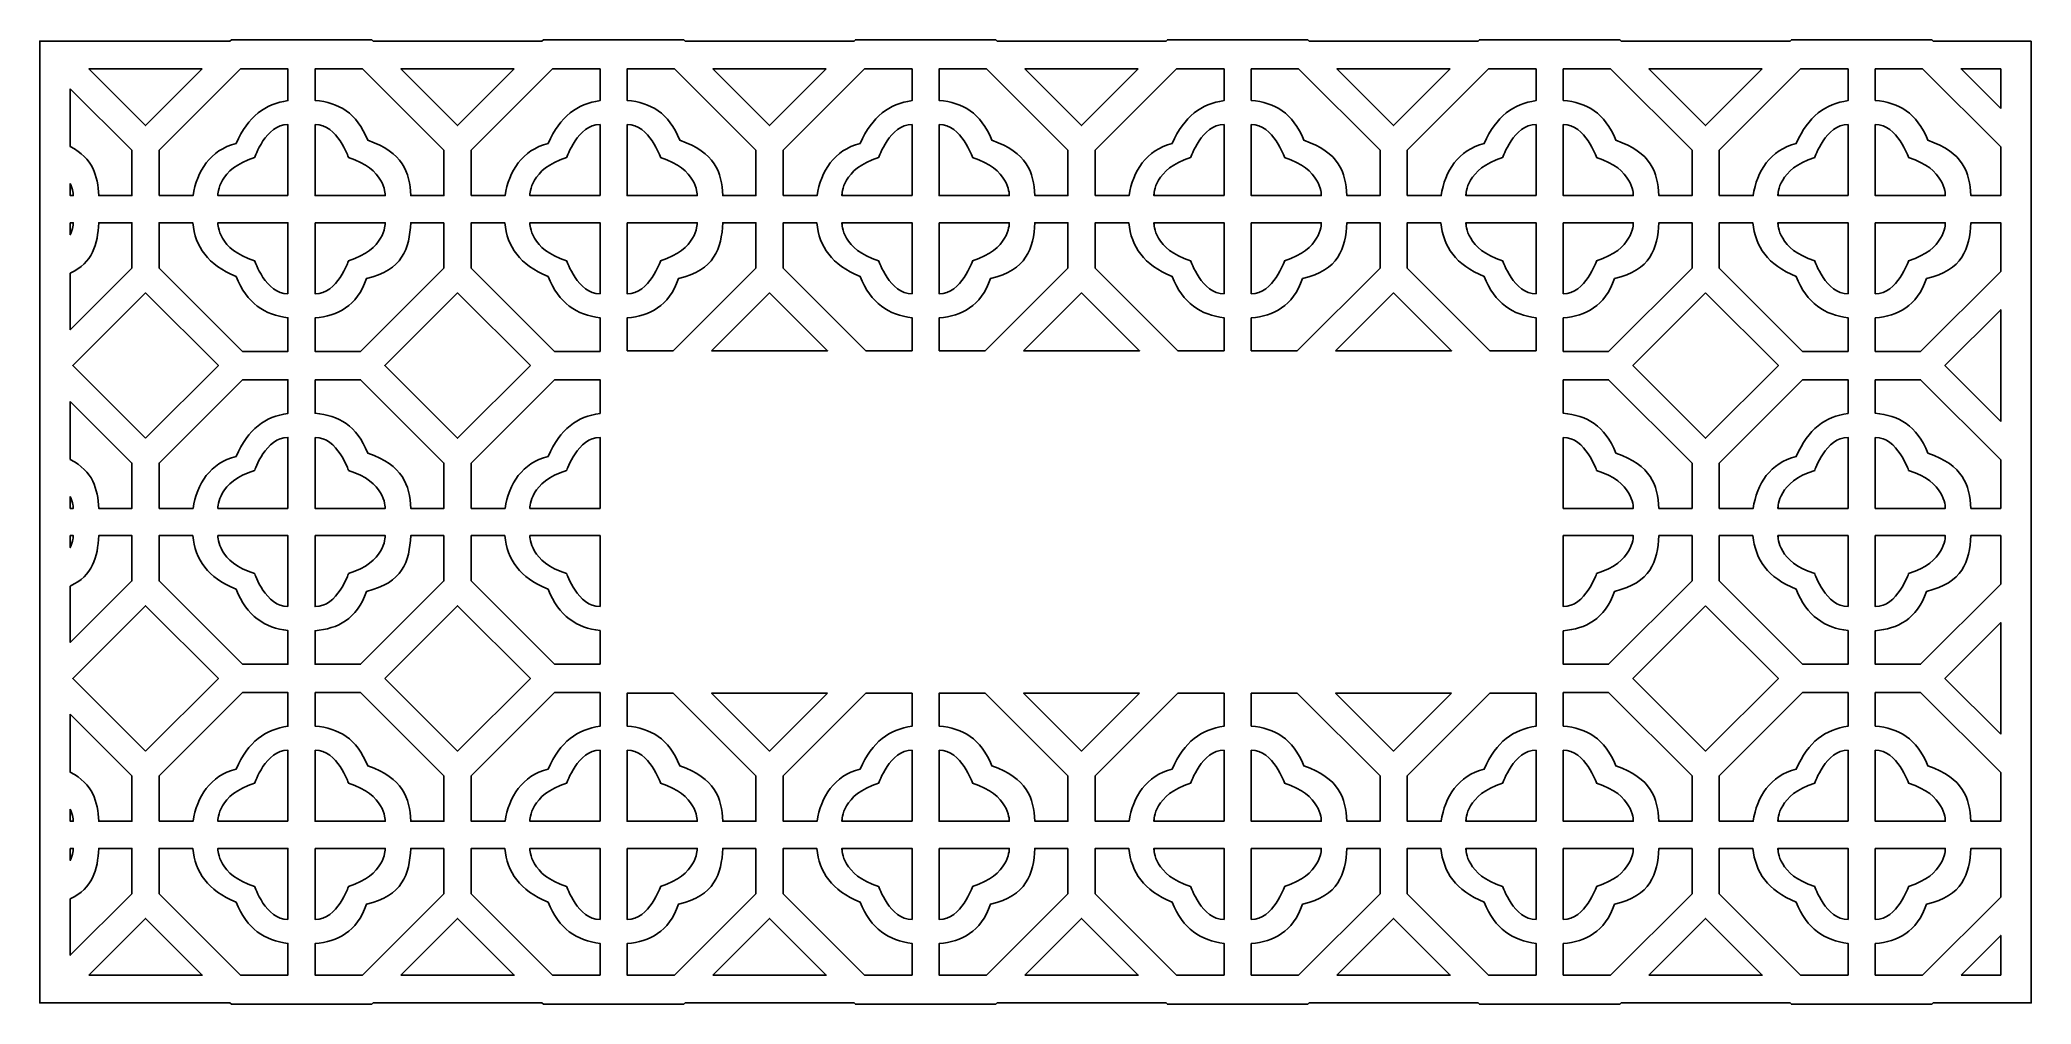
# Model space of a CAD drawing. Header units: centimetres. Extents: x 3.7 to 13.9, y -9 to -4.
import ezdxf

# ---------------------------------------------------------------- set-up
doc = ezdxf.new("R2010")
doc.units = ezdxf.units.CM
doc.header["$MEASUREMENT"] = 0
doc.layers.add('layer 1', color=7, linetype='Continuous')

msp = doc.modelspace()

# ---------------------------------------------------------------- linework, layer by layer
at = {"layer": 'layer 1', "color": 250}
for points, knots in [([(13.92943, -4.03974), (13.92943, -4.03974), (13.92943, -4.54384), (13.92943, -4.54384), (13.92943, -4.54384), (13.92943, -4.54384), (13.92943, -4.54384), (13.92943, -4.54384), (13.92943, -4.54384), (13.92943, -4.54384), (13.92943, -4.83543), (13.92943, -4.83543), (13.92943, -4.83543), (13.92943, -4.83543), (13.92943, -4.97502), (13.92943, -4.97502), (13.92943, -4.97502), (13.92943, -4.97502), (13.92943, -5.26662), (13.92943, -5.26662), (13.92943, -5.26662), (13.92943, -5.26662), (13.92943, -5.26662), (13.92943, -5.26662), (13.92943, -5.26662), (13.92943, -5.26662), (13.92943, -6.15508), (13.92943, -6.15508), (13.92943, -6.15508), (13.92943, -6.15508), (13.92943, -6.15508), (13.92943, -6.15508), (13.92943, -6.15508), (13.92943, -6.15508), (13.92943, -6.44668), (13.92943, -6.44668), (13.92943, -6.44668), (13.92943, -6.44668), (13.92943, -6.58627), (13.92943, -6.58627), (13.92943, -6.58627), (13.92943, -6.58627), (13.92943, -6.87786), (13.92943, -6.87786), (13.92943, -6.87786), (13.92943, -6.87786), (13.92943, -6.87786), (13.92943, -6.87786), (13.92943, -6.87786), (13.92943, -6.87786), (13.92943, -7.76633), (13.92943, -7.76633), (13.92943, -7.76633), (13.92943, -7.76633), (13.92943, -7.76633), (13.92943, -7.76633), (13.92943, -7.76633), (13.92943, -7.76633), (13.92943, -8.05792), (13.92943, -8.05792), (13.92943, -8.05792), (13.92943, -8.05792), (13.92943, -8.19751), (13.92943, -8.19751), (13.92943, -8.19751), (13.92943, -8.19751), (13.92943, -8.48911), (13.92943, -8.48911), (13.92943, -8.48911), (13.92943, -8.48911), (13.92943, -8.48911), (13.92943, -8.48911), (13.92943, -8.48911), (13.92943, -8.48911), (13.92943, -8.9932), (13.92943, -8.9932), (13.92943, -8.9932), (13.92943, -8.9932), (13.42533, -8.9932), (13.42533, -8.9932), (13.42533, -8.9932), (13.42533, -8.9932), (13.41835, -9.00019), (13.41835, -9.00019), (13.41835, -9.00019), (13.41835, -9.00019), (13.12675, -9.00019), (13.12675, -9.00019), (13.12675, -9.00019), (13.12675, -9.00019), (12.98716, -9.00019), (12.98716, -9.00019), (12.98716, -9.00019), (12.98716, -9.00019), (12.69557, -9.00019), (12.69557, -9.00019), (12.69557, -9.00019), (12.69557, -9.00019), (12.68858, -8.9932), (12.68858, -8.9932), (12.68858, -8.9932), (12.68858, -8.9932), (11.81952, -8.9932), (11.81952, -8.9932), (11.81952, -8.9932), (11.81952, -8.9932), (11.81254, -9.00019), (11.81254, -9.00019), (11.81254, -9.00019), (11.81254, -9.00019), (11.52094, -9.00019), (11.52094, -9.00019), (11.52094, -9.00019), (11.52094, -9.00019), (11.38135, -9.00019), (11.38135, -9.00019), (11.38135, -9.00019), (11.38135, -9.00019), (11.08976, -9.00019), (11.08976, -9.00019), (11.08976, -9.00019), (11.08976, -9.00019), (11.08277, -8.9932), (11.08277, -8.9932), (11.08277, -8.9932), (11.08277, -8.9932), (10.21372, -8.9932), (10.21372, -8.9932), (10.21372, -8.9932), (10.21372, -8.9932), (10.20673, -9.00019), (10.20673, -9.00019), (10.20673, -9.00019), (10.20673, -9.00019), (9.91513, -9.00019), (9.91513, -9.00019), (9.91513, -9.00019), (9.91513, -9.00019), (9.77554, -9.00019), (9.77554, -9.00019), (9.77554, -9.00019), (9.77554, -9.00019), (9.48395, -9.00019), (9.48395, -9.00019), (9.48395, -9.00019), (9.48395, -9.00019), (9.47696, -8.9932), (9.47696, -8.9932), (9.47696, -8.9932), (9.47696, -8.9932), (8.60791, -8.9932), (8.60791, -8.9932), (8.60791, -8.9932), (8.60791, -8.9932), (8.60092, -9.00019), (8.60092, -9.00019), (8.60092, -9.00019), (8.60092, -9.00019), (8.30933, -9.00019), (8.30933, -9.00019), (8.30933, -9.00019), (8.30933, -9.00019), (8.16973, -9.00019), (8.16973, -9.00019), (8.16973, -9.00019), (8.16973, -9.00019), (7.87814, -9.00019), (7.87814, -9.00019), (7.87814, -9.00019), (7.87814, -9.00019), (7.87115, -8.9932), (7.87115, -8.9932), (7.87115, -8.9932), (7.87115, -8.9932), (7.0021, -8.9932), (7.0021, -8.9932), (7.0021, -8.9932), (7.0021, -8.9932), (6.99511, -9.00019), (6.99511, -9.00019), (6.99511, -9.00019), (6.99511, -9.00019), (6.70352, -9.00019), (6.70352, -9.00019), (6.70352, -9.00019), (6.70352, -9.00019), (6.56392, -9.00019), (6.56392, -9.00019), (6.56392, -9.00019), (6.56392, -9.00019), (6.27233, -9.00019), (6.27233, -9.00019), (6.27233, -9.00019), (6.27233, -9.00019), (6.26534, -8.9932), (6.26534, -8.9932), (6.26534, -8.9932), (6.26534, -8.9932), (5.39629, -8.9932), (5.39629, -8.9932), (5.39629, -8.9932), (5.39629, -8.9932), (5.3893, -9.00019), (5.3893, -9.00019), (5.3893, -9.00019), (5.3893, -9.00019), (5.09771, -9.00019), (5.09771, -9.00019), (5.09771, -9.00019), (5.09771, -9.00019), (4.95812, -9.00019), (4.95812, -9.00019), (4.95812, -9.00019), (4.95812, -9.00019), (4.66652, -9.00019), (4.66652, -9.00019), (4.66652, -9.00019), (4.66652, -9.00019), (4.65953, -8.9932), (4.65953, -8.9932), (4.65953, -8.9932), (4.65953, -8.9932), (3.68089, -8.9932), (3.68089, -8.9932), (3.68089, -8.9932), (3.68089, -8.9932), (3.68089, -4.03974), (3.68089, -4.03974), (3.68089, -4.03974), (3.68089, -4.03974), (4.65953, -4.03974), (4.65953, -4.03974), (4.65953, -4.03974), (4.65953, -4.03974), (4.66652, -4.03276), (4.66652, -4.03276), (4.66652, -4.03276), (4.66652, -4.03276), (4.95812, -4.03276), (4.95812, -4.03276), (4.95812, -4.03276), (4.95812, -4.03276), (5.09771, -4.03276), (5.09771, -4.03276), (5.09771, -4.03276), (5.09771, -4.03276), (5.3893, -4.03276), (5.3893, -4.03276), (5.3893, -4.03276), (5.3893, -4.03276), (5.39629, -4.03974), (5.39629, -4.03974), (5.39629, -4.03974), (5.39629, -4.03974), (6.26534, -4.03974), (6.26534, -4.03974), (6.26534, -4.03974), (6.26534, -4.03974), (6.27233, -4.03276), (6.27233, -4.03276), (6.27233, -4.03276), (6.27233, -4.03276), (6.56392, -4.03276), (6.56392, -4.03276), (6.56392, -4.03276), (6.56392, -4.03276), (6.70352, -4.03276), (6.70352, -4.03276), (6.70352, -4.03276), (6.70352, -4.03276), (6.99511, -4.03276), (6.99511, -4.03276), (6.99511, -4.03276), (6.99511, -4.03276), (7.0021, -4.03974), (7.0021, -4.03974), (7.0021, -4.03974), (7.0021, -4.03974), (7.87115, -4.03974), (7.87115, -4.03974), (7.87115, -4.03974), (7.87115, -4.03974), (7.87814, -4.03276), (7.87814, -4.03276), (7.87814, -4.03276), (7.87814, -4.03276), (8.16973, -4.03276), (8.16973, -4.03276), (8.16973, -4.03276), (8.16973, -4.03276), (8.30933, -4.03276), (8.30933, -4.03276), (8.30933, -4.03276), (8.30933, -4.03276), (8.60092, -4.03276), (8.60092, -4.03276), (8.60092, -4.03276), (8.60092, -4.03276), (8.60791, -4.03974), (8.60791, -4.03974), (8.60791, -4.03974), (8.60791, -4.03974), (9.47696, -4.03974), (9.47696, -4.03974), (9.47696, -4.03974), (9.47696, -4.03974), (9.48395, -4.03276), (9.48395, -4.03276), (9.48395, -4.03276), (9.48395, -4.03276), (9.77554, -4.03276), (9.77554, -4.03276), (9.77554, -4.03276), (9.77554, -4.03276), (9.91513, -4.03276), (9.91513, -4.03276), (9.91513, -4.03276), (9.91513, -4.03276), (10.20673, -4.03276), (10.20673, -4.03276), (10.20673, -4.03276), (10.20673, -4.03276), (10.21372, -4.03974), (10.21372, -4.03974), (10.21372, -4.03974), (10.21372, -4.03974), (11.08277, -4.03974), (11.08277, -4.03974), (11.08277, -4.03974), (11.08277, -4.03974), (11.08976, -4.03276), (11.08976, -4.03276), (11.08976, -4.03276), (11.08976, -4.03276), (11.38135, -4.03276), (11.38135, -4.03276), (11.38135, -4.03276), (11.38135, -4.03276), (11.52094, -4.03276), (11.52094, -4.03276), (11.52094, -4.03276), (11.52094, -4.03276), (11.81254, -4.03276), (11.81254, -4.03276), (11.81254, -4.03276), (11.81254, -4.03276), (11.81952, -4.03974), (11.81952, -4.03974), (11.81952, -4.03974), (11.81952, -4.03974), (12.68858, -4.03974), (12.68858, -4.03974), (12.68858, -4.03974), (12.68858, -4.03974), (12.69557, -4.03276), (12.69557, -4.03276), (12.69557, -4.03276), (12.69557, -4.03276), (12.98716, -4.03276), (12.98716, -4.03276), (12.98716, -4.03276), (12.98716, -4.03276), (13.12675, -4.03276), (13.12675, -4.03276), (13.12675, -4.03276), (13.12675, -4.03276), (13.41835, -4.03276), (13.41835, -4.03276), (13.41835, -4.03276), (13.41835, -4.03276), (13.42533, -4.03974), (13.42533, -4.03974), (13.42533, -4.03974), (13.42533, -4.03974), (13.92943, -4.03974), (13.92943, -4.03974)], [0, 0, 0, 0, 0.01052632, 0.01052632, 0.01052632, 0.01052632, 0.02105263, 0.02105263, 0.02105263, 0.02105263, 0.03157895, 0.03157895, 0.03157895, 0.03157895, 0.04210526, 0.04210526, 0.04210526, 0.04210526, 0.05263158, 0.05263158, 0.05263158, 0.05263158, 0.06315789, 0.06315789, 0.06315789, 0.06315789, 0.07368421, 0.07368421, 0.07368421, 0.07368421, 0.08421053, 0.08421053, 0.08421053, 0.08421053, 0.09473684, 0.09473684, 0.09473684, 0.09473684, 0.10526316, 0.10526316, 0.10526316, 0.10526316, 0.11578947, 0.11578947, 0.11578947, 0.11578947, 0.12631579, 0.12631579, 0.12631579, 0.12631579, 0.13684211, 0.13684211, 0.13684211, 0.13684211, 0.14736842, 0.14736842, 0.14736842, 0.14736842, 0.15789474, 0.15789474, 0.15789474, 0.15789474, 0.16842105, 0.16842105, 0.16842105, 0.16842105, 0.17894737, 0.17894737, 0.17894737, 0.17894737, 0.18947368, 0.18947368, 0.18947368, 0.18947368, 0.2, 0.2, 0.2, 0.2, 0.21052632, 0.21052632, 0.21052632, 0.21052632, 0.22105263, 0.22105263, 0.22105263, 0.22105263, 0.23157895, 0.23157895, 0.23157895, 0.23157895, 0.24210526, 0.24210526, 0.24210526, 0.24210526, 0.25263158, 0.25263158, 0.25263158, 0.25263158, 0.26315789, 0.26315789, 0.26315789, 0.26315789, 0.27368421, 0.27368421, 0.27368421, 0.27368421, 0.28421053, 0.28421053, 0.28421053, 0.28421053, 0.29473684, 0.29473684, 0.29473684, 0.29473684, 0.30526316, 0.30526316, 0.30526316, 0.30526316, 0.31578947, 0.31578947, 0.31578947, 0.31578947, 0.32631579, 0.32631579, 0.32631579, 0.32631579, 0.33684211, 0.33684211, 0.33684211, 0.33684211, 0.34736842, 0.34736842, 0.34736842, 0.34736842, 0.35789474, 0.35789474, 0.35789474, 0.35789474, 0.36842105, 0.36842105, 0.36842105, 0.36842105, 0.37894737, 0.37894737, 0.37894737, 0.37894737, 0.38947368, 0.38947368, 0.38947368, 0.38947368, 0.4, 0.4, 0.4, 0.4, 0.41052632, 0.41052632, 0.41052632, 0.41052632, 0.42105263, 0.42105263, 0.42105263, 0.42105263, 0.43157895, 0.43157895, 0.43157895, 0.43157895, 0.44210526, 0.44210526, 0.44210526, 0.44210526, 0.45263158, 0.45263158, 0.45263158, 0.45263158, 0.46315789, 0.46315789, 0.46315789, 0.46315789, 0.47368421, 0.47368421, 0.47368421, 0.47368421, 0.48421053, 0.48421053, 0.48421053, 0.48421053, 0.49473684, 0.49473684, 0.49473684, 0.49473684, 0.50526316, 0.50526316, 0.50526316, 0.50526316, 0.51578947, 0.51578947, 0.51578947, 0.51578947, 0.52631579, 0.52631579, 0.52631579, 0.52631579, 0.53684211, 0.53684211, 0.53684211, 0.53684211, 0.54736842, 0.54736842, 0.54736842, 0.54736842, 0.55789474, 0.55789474, 0.55789474, 0.55789474, 0.56842105, 0.56842105, 0.56842105, 0.56842105, 0.57894737, 0.57894737, 0.57894737, 0.57894737, 0.58947368, 0.58947368, 0.58947368, 0.58947368, 0.6, 0.6, 0.6, 0.6, 0.61052632, 0.61052632, 0.61052632, 0.61052632, 0.62105263, 0.62105263, 0.62105263, 0.62105263, 0.63157895, 0.63157895, 0.63157895, 0.63157895, 0.64210526, 0.64210526, 0.64210526, 0.64210526, 0.65263158, 0.65263158, 0.65263158, 0.65263158, 0.66315789, 0.66315789, 0.66315789, 0.66315789, 0.67368421, 0.67368421, 0.67368421, 0.67368421, 0.68421053, 0.68421053, 0.68421053, 0.68421053, 0.69473684, 0.69473684, 0.69473684, 0.69473684, 0.70526316, 0.70526316, 0.70526316, 0.70526316, 0.71578947, 0.71578947, 0.71578947, 0.71578947, 0.72631579, 0.72631579, 0.72631579, 0.72631579, 0.73684211, 0.73684211, 0.73684211, 0.73684211, 0.74736842, 0.74736842, 0.74736842, 0.74736842, 0.75789474, 0.75789474, 0.75789474, 0.75789474, 0.76842105, 0.76842105, 0.76842105, 0.76842105, 0.77894737, 0.77894737, 0.77894737, 0.77894737, 0.78947368, 0.78947368, 0.78947368, 0.78947368, 0.8, 0.8, 0.8, 0.8, 0.81052632, 0.81052632, 0.81052632, 0.81052632, 0.82105263, 0.82105263, 0.82105263, 0.82105263, 0.83157895, 0.83157895, 0.83157895, 0.83157895, 0.84210526, 0.84210526, 0.84210526, 0.84210526, 0.85263158, 0.85263158, 0.85263158, 0.85263158, 0.86315789, 0.86315789, 0.86315789, 0.86315789, 0.87368421, 0.87368421, 0.87368421, 0.87368421, 0.88421053, 0.88421053, 0.88421053, 0.88421053, 0.89473684, 0.89473684, 0.89473684, 0.89473684, 0.90526316, 0.90526316, 0.90526316, 0.90526316, 0.91578947, 0.91578947, 0.91578947, 0.91578947, 0.92631579, 0.92631579, 0.92631579, 0.92631579, 0.93684211, 0.93684211, 0.93684211, 0.93684211, 0.94736842, 0.94736842, 0.94736842, 0.94736842, 0.95789474, 0.95789474, 0.95789474, 0.95789474, 0.96842105, 0.96842105, 0.96842105, 0.96842105, 0.97894737, 0.97894737, 0.97894737, 0.97894737, 1, 1, 1, 1]), ([(4.51658, -4.1827), (4.51658, -4.1827), (4.22501, -4.47427), (4.22501, -4.47427), (4.22501, -4.47427), (4.22501, -4.47427), (3.93344, -4.1827), (3.93344, -4.1827), (3.93344, -4.1827), (3.93344, -4.1827), (4.51658, -4.1827), (4.51658, -4.1827)], [0, 0, 0, 0, 0.25, 0.25, 0.25, 0.25, 0.5, 0.5, 0.5, 0.5, 1, 1, 1, 1]), ([(4.29503, -4.83543), (4.29503, -4.83543), (4.29503, -4.60166), (4.29503, -4.60166), (4.29503, -4.60166), (4.29503, -4.60166), (4.714, -4.1827), (4.714, -4.1827), (4.714, -4.1827), (4.714, -4.1827), (4.95812, -4.1827), (4.95812, -4.1827), (4.95812, -4.1827), (4.95812, -4.1827), (4.95812, -4.34613), (4.95812, -4.34613), (4.95812, -4.34613), (4.83995, -4.36241), (4.75443, -4.42527), (4.69101, -4.5672), (4.69101, -4.5672), (4.55746, -4.60092), (4.48856, -4.70883), (4.46974, -4.83543), (4.46974, -4.83543), (4.46974, -4.83543), (4.29503, -4.83543), (4.29503, -4.83543)], [0, 0, 0, 0, 0.125, 0.125, 0.125, 0.125, 0.25, 0.25, 0.25, 0.25, 0.375, 0.375, 0.375, 0.375, 0.5, 0.5, 0.5, 0.5, 0.625, 0.625, 0.625, 0.625, 0.75, 0.75, 0.75, 0.75, 1, 1, 1, 1]), ([(5.34183, -4.1827), (5.34183, -4.1827), (5.76079, -4.60166), (5.76079, -4.60166), (5.76079, -4.60166), (5.76079, -4.60166), (5.76079, -4.83543), (5.76079, -4.83543), (5.76079, -4.83543), (5.76079, -4.83543), (5.59018, -4.83543), (5.59018, -4.83543), (5.59018, -4.83543), (5.58413, -4.71387), (5.55057, -4.61345), (5.3688, -4.55038), (5.3688, -4.55038), (5.31172, -4.40755), (5.22004, -4.35701), (5.09771, -4.34483), (5.09771, -4.34483), (5.09771, -4.34483), (5.09771, -4.1827), (5.09771, -4.1827), (5.09771, -4.1827), (5.09771, -4.1827), (5.34183, -4.1827), (5.34183, -4.1827)], [0, 0, 0, 0, 0.125, 0.125, 0.125, 0.125, 0.25, 0.25, 0.25, 0.25, 0.375, 0.375, 0.375, 0.375, 0.5, 0.5, 0.5, 0.5, 0.625, 0.625, 0.625, 0.625, 0.75, 0.75, 0.75, 0.75, 1, 1, 1, 1]), ([(6.12239, -4.1827), (6.12239, -4.1827), (5.83082, -4.47427), (5.83082, -4.47427), (5.83082, -4.47427), (5.83082, -4.47427), (5.53924, -4.1827), (5.53924, -4.1827), (5.53924, -4.1827), (5.53924, -4.1827), (6.12239, -4.1827), (6.12239, -4.1827)], [0, 0, 0, 0, 0.25, 0.25, 0.25, 0.25, 0.5, 0.5, 0.5, 0.5, 1, 1, 1, 1]), ([(5.90084, -4.83543), (5.90084, -4.83543), (5.90084, -4.60166), (5.90084, -4.60166), (5.90084, -4.60166), (5.90084, -4.60166), (6.3198, -4.1827), (6.3198, -4.1827), (6.3198, -4.1827), (6.3198, -4.1827), (6.56392, -4.1827), (6.56392, -4.1827), (6.56392, -4.1827), (6.56392, -4.1827), (6.56392, -4.34613), (6.56392, -4.34613), (6.56392, -4.34613), (6.44576, -4.36241), (6.36024, -4.42527), (6.29682, -4.5672), (6.29682, -4.5672), (6.16327, -4.60092), (6.09437, -4.70883), (6.07554, -4.83543), (6.07554, -4.83543), (6.07554, -4.83543), (5.90084, -4.83543), (5.90084, -4.83543)], [0, 0, 0, 0, 0.125, 0.125, 0.125, 0.125, 0.25, 0.25, 0.25, 0.25, 0.375, 0.375, 0.375, 0.375, 0.5, 0.5, 0.5, 0.5, 0.625, 0.625, 0.625, 0.625, 0.75, 0.75, 0.75, 0.75, 1, 1, 1, 1]), ([(6.94764, -4.1827), (6.94764, -4.1827), (7.3666, -4.60166), (7.3666, -4.60166), (7.3666, -4.60166), (7.3666, -4.60166), (7.3666, -4.83543), (7.3666, -4.83543), (7.3666, -4.83543), (7.3666, -4.83543), (7.19599, -4.83543), (7.19599, -4.83543), (7.19599, -4.83543), (7.18994, -4.71387), (7.15637, -4.61345), (6.9746, -4.55038), (6.9746, -4.55038), (6.91753, -4.40755), (6.82585, -4.35701), (6.70352, -4.34483), (6.70352, -4.34483), (6.70352, -4.34483), (6.70352, -4.1827), (6.70352, -4.1827), (6.70352, -4.1827), (6.70352, -4.1827), (6.94764, -4.1827), (6.94764, -4.1827)], [0, 0, 0, 0, 0.125, 0.125, 0.125, 0.125, 0.25, 0.25, 0.25, 0.25, 0.375, 0.375, 0.375, 0.375, 0.5, 0.5, 0.5, 0.5, 0.625, 0.625, 0.625, 0.625, 0.75, 0.75, 0.75, 0.75, 1, 1, 1, 1]), ([(7.7282, -4.1827), (7.7282, -4.1827), (7.43662, -4.47427), (7.43662, -4.47427), (7.43662, -4.47427), (7.43662, -4.47427), (7.14505, -4.1827), (7.14505, -4.1827), (7.14505, -4.1827), (7.14505, -4.1827), (7.7282, -4.1827), (7.7282, -4.1827)], [0, 0, 0, 0, 0.25, 0.25, 0.25, 0.25, 0.5, 0.5, 0.5, 0.5, 1, 1, 1, 1]), ([(7.50665, -4.83543), (7.50665, -4.83543), (7.50665, -4.60166), (7.50665, -4.60166), (7.50665, -4.60166), (7.50665, -4.60166), (7.92561, -4.1827), (7.92561, -4.1827), (7.92561, -4.1827), (7.92561, -4.1827), (8.16973, -4.1827), (8.16973, -4.1827), (8.16973, -4.1827), (8.16973, -4.1827), (8.16973, -4.34613), (8.16973, -4.34613), (8.16973, -4.34613), (8.05157, -4.36241), (7.96605, -4.42527), (7.90263, -4.5672), (7.90263, -4.5672), (7.76908, -4.60092), (7.70018, -4.70883), (7.68135, -4.83543), (7.68135, -4.83543), (7.68135, -4.83543), (7.50665, -4.83543), (7.50665, -4.83543)], [0, 0, 0, 0, 0.125, 0.125, 0.125, 0.125, 0.25, 0.25, 0.25, 0.25, 0.375, 0.375, 0.375, 0.375, 0.5, 0.5, 0.5, 0.5, 0.625, 0.625, 0.625, 0.625, 0.75, 0.75, 0.75, 0.75, 1, 1, 1, 1]), ([(8.55345, -4.1827), (8.55345, -4.1827), (8.97241, -4.60166), (8.97241, -4.60166), (8.97241, -4.60166), (8.97241, -4.60166), (8.97241, -4.83543), (8.97241, -4.83543), (8.97241, -4.83543), (8.97241, -4.83543), (8.8018, -4.83543), (8.8018, -4.83543), (8.8018, -4.83543), (8.79574, -4.71387), (8.76218, -4.61345), (8.58041, -4.55038), (8.58041, -4.55038), (8.52334, -4.40755), (8.43166, -4.35701), (8.30933, -4.34483), (8.30933, -4.34483), (8.30933, -4.34483), (8.30933, -4.1827), (8.30933, -4.1827), (8.30933, -4.1827), (8.30933, -4.1827), (8.55345, -4.1827), (8.55345, -4.1827)], [0, 0, 0, 0, 0.125, 0.125, 0.125, 0.125, 0.25, 0.25, 0.25, 0.25, 0.375, 0.375, 0.375, 0.375, 0.5, 0.5, 0.5, 0.5, 0.625, 0.625, 0.625, 0.625, 0.75, 0.75, 0.75, 0.75, 1, 1, 1, 1]), ([(9.33401, -4.1827), (9.33401, -4.1827), (9.04243, -4.47427), (9.04243, -4.47427), (9.04243, -4.47427), (9.04243, -4.47427), (8.75086, -4.1827), (8.75086, -4.1827), (8.75086, -4.1827), (8.75086, -4.1827), (9.33401, -4.1827), (9.33401, -4.1827)], [0, 0, 0, 0, 0.25, 0.25, 0.25, 0.25, 0.5, 0.5, 0.5, 0.5, 1, 1, 1, 1]), ([(9.11246, -4.83543), (9.11246, -4.83543), (9.11246, -4.60166), (9.11246, -4.60166), (9.11246, -4.60166), (9.11246, -4.60166), (9.53142, -4.1827), (9.53142, -4.1827), (9.53142, -4.1827), (9.53142, -4.1827), (9.77554, -4.1827), (9.77554, -4.1827), (9.77554, -4.1827), (9.77554, -4.1827), (9.77554, -4.34613), (9.77554, -4.34613), (9.77554, -4.34613), (9.65738, -4.36241), (9.57186, -4.42527), (9.50844, -4.5672), (9.50844, -4.5672), (9.37489, -4.60092), (9.30599, -4.70883), (9.28716, -4.83543), (9.28716, -4.83543), (9.28716, -4.83543), (9.11246, -4.83543), (9.11246, -4.83543)], [0, 0, 0, 0, 0.125, 0.125, 0.125, 0.125, 0.25, 0.25, 0.25, 0.25, 0.375, 0.375, 0.375, 0.375, 0.5, 0.5, 0.5, 0.5, 0.625, 0.625, 0.625, 0.625, 0.75, 0.75, 0.75, 0.75, 1, 1, 1, 1]), ([(10.15925, -4.1827), (10.15925, -4.1827), (10.57822, -4.60166), (10.57822, -4.60166), (10.57822, -4.60166), (10.57822, -4.60166), (10.57822, -4.83543), (10.57822, -4.83543), (10.57822, -4.83543), (10.57822, -4.83543), (10.40761, -4.83543), (10.40761, -4.83543), (10.40761, -4.83543), (10.40155, -4.71387), (10.36799, -4.61345), (10.18622, -4.55038), (10.18622, -4.55038), (10.12915, -4.40755), (10.03747, -4.35701), (9.91513, -4.34483), (9.91513, -4.34483), (9.91513, -4.34483), (9.91513, -4.1827), (9.91513, -4.1827), (9.91513, -4.1827), (9.91513, -4.1827), (10.15925, -4.1827), (10.15925, -4.1827)], [0, 0, 0, 0, 0.125, 0.125, 0.125, 0.125, 0.25, 0.25, 0.25, 0.25, 0.375, 0.375, 0.375, 0.375, 0.5, 0.5, 0.5, 0.5, 0.625, 0.625, 0.625, 0.625, 0.75, 0.75, 0.75, 0.75, 1, 1, 1, 1]), ([(10.93981, -4.1827), (10.93981, -4.1827), (10.64824, -4.47427), (10.64824, -4.47427), (10.64824, -4.47427), (10.64824, -4.47427), (10.35667, -4.1827), (10.35667, -4.1827), (10.35667, -4.1827), (10.35667, -4.1827), (10.93981, -4.1827), (10.93981, -4.1827)], [0, 0, 0, 0, 0.25, 0.25, 0.25, 0.25, 0.5, 0.5, 0.5, 0.5, 1, 1, 1, 1]), ([(10.71827, -4.83543), (10.71827, -4.83543), (10.71827, -4.60166), (10.71827, -4.60166), (10.71827, -4.60166), (10.71827, -4.60166), (11.13723, -4.1827), (11.13723, -4.1827), (11.13723, -4.1827), (11.13723, -4.1827), (11.38135, -4.1827), (11.38135, -4.1827), (11.38135, -4.1827), (11.38135, -4.1827), (11.38135, -4.34613), (11.38135, -4.34613), (11.38135, -4.34613), (11.26319, -4.36241), (11.17766, -4.42527), (11.11425, -4.5672), (11.11425, -4.5672), (10.9807, -4.60092), (10.91179, -4.70883), (10.89297, -4.83543), (10.89297, -4.83543), (10.89297, -4.83543), (10.71827, -4.83543), (10.71827, -4.83543)], [0, 0, 0, 0, 0.125, 0.125, 0.125, 0.125, 0.25, 0.25, 0.25, 0.25, 0.375, 0.375, 0.375, 0.375, 0.5, 0.5, 0.5, 0.5, 0.625, 0.625, 0.625, 0.625, 0.75, 0.75, 0.75, 0.75, 1, 1, 1, 1]), ([(11.76506, -4.1827), (11.76506, -4.1827), (12.18402, -4.60166), (12.18402, -4.60166), (12.18402, -4.60166), (12.18402, -4.60166), (12.18402, -4.83543), (12.18402, -4.83543), (12.18402, -4.83543), (12.18402, -4.83543), (12.01342, -4.83543), (12.01342, -4.83543), (12.01342, -4.83543), (12.00736, -4.71387), (11.9738, -4.61345), (11.79203, -4.55038), (11.79203, -4.55038), (11.73496, -4.40755), (11.64328, -4.35701), (11.52094, -4.34483), (11.52094, -4.34483), (11.52094, -4.34483), (11.52094, -4.1827), (11.52094, -4.1827), (11.52094, -4.1827), (11.52094, -4.1827), (11.76506, -4.1827), (11.76506, -4.1827)], [0, 0, 0, 0, 0.125, 0.125, 0.125, 0.125, 0.25, 0.25, 0.25, 0.25, 0.375, 0.375, 0.375, 0.375, 0.5, 0.5, 0.5, 0.5, 0.625, 0.625, 0.625, 0.625, 0.75, 0.75, 0.75, 0.75, 1, 1, 1, 1]), ([(12.54562, -4.1827), (12.54562, -4.1827), (12.25405, -4.47427), (12.25405, -4.47427), (12.25405, -4.47427), (12.25405, -4.47427), (11.96248, -4.1827), (11.96248, -4.1827), (11.96248, -4.1827), (11.96248, -4.1827), (12.54562, -4.1827), (12.54562, -4.1827)], [0, 0, 0, 0, 0.25, 0.25, 0.25, 0.25, 0.5, 0.5, 0.5, 0.5, 1, 1, 1, 1]), ([(12.32408, -4.83543), (12.32408, -4.83543), (12.32408, -4.60166), (12.32408, -4.60166), (12.32408, -4.60166), (12.32408, -4.60166), (12.74304, -4.1827), (12.74304, -4.1827), (12.74304, -4.1827), (12.74304, -4.1827), (12.98716, -4.1827), (12.98716, -4.1827), (12.98716, -4.1827), (12.98716, -4.1827), (12.98716, -4.34613), (12.98716, -4.34613), (12.98716, -4.34613), (12.869, -4.36241), (12.78347, -4.42527), (12.72006, -4.5672), (12.72006, -4.5672), (12.58651, -4.60092), (12.5176, -4.70883), (12.49878, -4.83543), (12.49878, -4.83543), (12.49878, -4.83543), (12.32408, -4.83543), (12.32408, -4.83543)], [0, 0, 0, 0, 0.125, 0.125, 0.125, 0.125, 0.25, 0.25, 0.25, 0.25, 0.375, 0.375, 0.375, 0.375, 0.5, 0.5, 0.5, 0.5, 0.625, 0.625, 0.625, 0.625, 0.75, 0.75, 0.75, 0.75, 1, 1, 1, 1]), ([(13.37087, -4.1827), (13.37087, -4.1827), (13.77243, -4.58426), (13.77243, -4.58426), (13.77243, -4.58426), (13.77243, -4.58426), (13.77243, -4.83543), (13.77243, -4.83543), (13.77243, -4.83543), (13.77243, -4.83543), (13.61922, -4.83543), (13.61922, -4.83543), (13.61922, -4.83543), (13.61317, -4.71387), (13.57961, -4.61345), (13.39784, -4.55038), (13.39784, -4.55038), (13.34077, -4.40755), (13.24909, -4.35701), (13.12675, -4.34483), (13.12675, -4.34483), (13.12675, -4.34483), (13.12675, -4.1827), (13.12675, -4.1827), (13.12675, -4.1827), (13.12675, -4.1827), (13.37087, -4.1827), (13.37087, -4.1827)], [0, 0, 0, 0, 0.125, 0.125, 0.125, 0.125, 0.25, 0.25, 0.25, 0.25, 0.375, 0.375, 0.375, 0.375, 0.5, 0.5, 0.5, 0.5, 0.625, 0.625, 0.625, 0.625, 0.75, 0.75, 0.75, 0.75, 1, 1, 1, 1]), ([(13.77243, -4.38684), (13.77243, -4.38684), (13.56829, -4.1827), (13.56829, -4.1827), (13.56829, -4.1827), (13.56829, -4.1827), (13.77243, -4.1827), (13.77243, -4.1827), (13.77243, -4.1827), (13.77243, -4.1827), (13.77243, -4.38684), (13.77243, -4.38684)], [0, 0, 0, 0, 0.25, 0.25, 0.25, 0.25, 0.5, 0.5, 0.5, 0.5, 1, 1, 1, 1]), ([(3.83789, -4.28458), (3.83789, -4.28458), (4.15498, -4.60166), (4.15498, -4.60166), (4.15498, -4.60166), (4.15498, -4.60166), (4.15498, -4.83543), (4.15498, -4.83543), (4.15498, -4.83543), (4.15498, -4.83543), (3.98437, -4.83543), (3.98437, -4.83543), (3.98437, -4.83543), (3.97926, -4.7329), (3.95457, -4.64541), (3.83789, -4.58269), (3.83789, -4.58269), (3.83789, -4.58269), (3.83789, -4.28458), (3.83789, -4.28458)], [0, 0, 0, 0, 0.16666667, 0.16666667, 0.16666667, 0.16666667, 0.33333333, 0.33333333, 0.33333333, 0.33333333, 0.5, 0.5, 0.5, 0.5, 0.66666667, 0.66666667, 0.66666667, 0.66666667, 1, 1, 1, 1]), ([(4.95812, -4.83543), (4.95812, -4.83543), (4.95812, -4.46948), (4.95812, -4.46948), (4.95812, -4.46948), (4.84405, -4.46745), (4.78621, -4.63958), (4.78621, -4.63958), (4.78621, -4.63958), (4.59903, -4.69747), (4.59714, -4.82483), (4.59731, -4.83543), (4.59731, -4.83543), (4.59731, -4.83543), (4.95812, -4.83543), (4.95812, -4.83543)], [0, 0, 0, 0, 0.2, 0.2, 0.2, 0.2, 0.4, 0.4, 0.4, 0.4, 0.6, 0.6, 0.6, 0.6, 1, 1, 1, 1]), ([(5.09771, -4.46948), (5.09771, -4.46948), (5.09771, -4.83543), (5.09771, -4.83543), (5.09771, -4.83543), (5.09771, -4.83543), (5.45852, -4.83543), (5.45852, -4.83543), (5.45852, -4.83543), (5.45869, -4.82483), (5.45679, -4.69747), (5.26961, -4.63958), (5.26961, -4.63958), (5.26961, -4.63958), (5.21177, -4.46745), (5.09771, -4.46948)], [0, 0, 0, 0, 0.2, 0.2, 0.2, 0.2, 0.4, 0.4, 0.4, 0.4, 0.6, 0.6, 0.6, 0.6, 1, 1, 1, 1]), ([(6.56392, -4.83543), (6.56392, -4.83543), (6.56392, -4.46948), (6.56392, -4.46948), (6.56392, -4.46948), (6.44986, -4.46745), (6.39202, -4.63958), (6.39202, -4.63958), (6.39202, -4.63958), (6.20484, -4.69747), (6.20295, -4.82483), (6.20312, -4.83543), (6.20312, -4.83543), (6.20312, -4.83543), (6.56392, -4.83543), (6.56392, -4.83543)], [0, 0, 0, 0, 0.2, 0.2, 0.2, 0.2, 0.4, 0.4, 0.4, 0.4, 0.6, 0.6, 0.6, 0.6, 1, 1, 1, 1]), ([(6.70352, -4.46948), (6.70352, -4.46948), (6.70352, -4.83543), (6.70352, -4.83543), (6.70352, -4.83543), (6.70352, -4.83543), (7.06432, -4.83543), (7.06432, -4.83543), (7.06432, -4.83543), (7.0645, -4.82483), (7.0626, -4.69747), (6.87542, -4.63958), (6.87542, -4.63958), (6.87542, -4.63958), (6.81758, -4.46745), (6.70352, -4.46948)], [0, 0, 0, 0, 0.2, 0.2, 0.2, 0.2, 0.4, 0.4, 0.4, 0.4, 0.6, 0.6, 0.6, 0.6, 1, 1, 1, 1]), ([(8.16973, -4.83543), (8.16973, -4.83543), (8.16973, -4.46948), (8.16973, -4.46948), (8.16973, -4.46948), (8.05567, -4.46745), (7.99783, -4.63958), (7.99783, -4.63958), (7.99783, -4.63958), (7.81065, -4.69747), (7.80876, -4.82483), (7.80893, -4.83543), (7.80893, -4.83543), (7.80893, -4.83543), (8.16973, -4.83543), (8.16973, -4.83543)], [0, 0, 0, 0, 0.2, 0.2, 0.2, 0.2, 0.4, 0.4, 0.4, 0.4, 0.6, 0.6, 0.6, 0.6, 1, 1, 1, 1]), ([(8.30933, -4.46948), (8.30933, -4.46948), (8.30933, -4.83543), (8.30933, -4.83543), (8.30933, -4.83543), (8.30933, -4.83543), (8.67013, -4.83543), (8.67013, -4.83543), (8.67013, -4.83543), (8.6703, -4.82483), (8.66841, -4.69747), (8.48123, -4.63958), (8.48123, -4.63958), (8.48123, -4.63958), (8.42339, -4.46745), (8.30933, -4.46948)], [0, 0, 0, 0, 0.2, 0.2, 0.2, 0.2, 0.4, 0.4, 0.4, 0.4, 0.6, 0.6, 0.6, 0.6, 1, 1, 1, 1]), ([(9.77554, -4.83543), (9.77554, -4.83543), (9.77554, -4.46948), (9.77554, -4.46948), (9.77554, -4.46948), (9.66148, -4.46745), (9.60364, -4.63958), (9.60364, -4.63958), (9.60364, -4.63958), (9.41646, -4.69747), (9.41456, -4.82483), (9.41474, -4.83543), (9.41474, -4.83543), (9.41474, -4.83543), (9.77554, -4.83543), (9.77554, -4.83543)], [0, 0, 0, 0, 0.2, 0.2, 0.2, 0.2, 0.4, 0.4, 0.4, 0.4, 0.6, 0.6, 0.6, 0.6, 1, 1, 1, 1]), ([(9.91513, -4.46948), (9.91513, -4.46948), (9.91513, -4.83543), (9.91513, -4.83543), (9.91513, -4.83543), (9.91513, -4.83543), (10.27594, -4.83543), (10.27594, -4.83543), (10.27594, -4.83543), (10.27611, -4.82483), (10.27422, -4.69747), (10.08704, -4.63958), (10.08704, -4.63958), (10.08704, -4.63958), (10.0292, -4.46745), (9.91513, -4.46948)], [0, 0, 0, 0, 0.2, 0.2, 0.2, 0.2, 0.4, 0.4, 0.4, 0.4, 0.6, 0.6, 0.6, 0.6, 1, 1, 1, 1]), ([(11.38135, -4.83543), (11.38135, -4.83543), (11.38135, -4.46948), (11.38135, -4.46948), (11.38135, -4.46948), (11.26729, -4.46745), (11.20945, -4.63958), (11.20945, -4.63958), (11.20945, -4.63958), (11.02227, -4.69747), (11.02037, -4.82483), (11.02055, -4.83543), (11.02055, -4.83543), (11.02055, -4.83543), (11.38135, -4.83543), (11.38135, -4.83543)], [0, 0, 0, 0, 0.2, 0.2, 0.2, 0.2, 0.4, 0.4, 0.4, 0.4, 0.6, 0.6, 0.6, 0.6, 1, 1, 1, 1]), ([(11.52094, -4.46948), (11.52094, -4.46948), (11.52094, -4.83543), (11.52094, -4.83543), (11.52094, -4.83543), (11.52094, -4.83543), (11.88175, -4.83543), (11.88175, -4.83543), (11.88175, -4.83543), (11.88192, -4.82483), (11.88003, -4.69747), (11.69285, -4.63958), (11.69285, -4.63958), (11.69285, -4.63958), (11.63501, -4.46745), (11.52094, -4.46948)], [0, 0, 0, 0, 0.2, 0.2, 0.2, 0.2, 0.4, 0.4, 0.4, 0.4, 0.6, 0.6, 0.6, 0.6, 1, 1, 1, 1]), ([(12.98716, -4.83543), (12.98716, -4.83543), (12.98716, -4.46948), (12.98716, -4.46948), (12.98716, -4.46948), (12.8731, -4.46745), (12.81526, -4.63958), (12.81526, -4.63958), (12.81526, -4.63958), (12.62808, -4.69747), (12.62618, -4.82483), (12.62635, -4.83543), (12.62635, -4.83543), (12.62635, -4.83543), (12.98716, -4.83543), (12.98716, -4.83543)], [0, 0, 0, 0, 0.2, 0.2, 0.2, 0.2, 0.4, 0.4, 0.4, 0.4, 0.6, 0.6, 0.6, 0.6, 1, 1, 1, 1]), ([(13.12675, -4.46948), (13.12675, -4.46948), (13.12675, -4.83543), (13.12675, -4.83543), (13.12675, -4.83543), (13.12675, -4.83543), (13.48756, -4.83543), (13.48756, -4.83543), (13.48756, -4.83543), (13.48773, -4.82483), (13.48583, -4.69747), (13.29866, -4.63958), (13.29866, -4.63958), (13.29866, -4.63958), (13.24082, -4.46745), (13.12675, -4.46948)], [0, 0, 0, 0, 0.2, 0.2, 0.2, 0.2, 0.4, 0.4, 0.4, 0.4, 0.6, 0.6, 0.6, 0.6, 1, 1, 1, 1]), ([(3.83789, -4.77332), (3.85247, -4.80553), (3.85278, -4.83095), (3.85271, -4.83543), (3.85271, -4.83543), (3.85271, -4.83543), (3.83789, -4.83543), (3.83789, -4.83543), (3.83789, -4.83543), (3.83789, -4.83543), (3.83789, -4.77332), (3.83789, -4.77332)], [0, 0, 0, 0, 0.25, 0.25, 0.25, 0.25, 0.5, 0.5, 0.5, 0.5, 1, 1, 1, 1]), ([(3.83789, -4.97502), (3.83789, -4.97502), (3.85271, -4.97502), (3.85271, -4.97502), (3.85271, -4.97502), (3.85278, -4.97955), (3.85245, -5.00495), (3.83789, -5.03712), (3.83789, -5.03712), (3.83789, -5.03712), (3.83789, -4.97502), (3.83789, -4.97502)], [0, 0, 0, 0, 0.25, 0.25, 0.25, 0.25, 0.5, 0.5, 0.5, 0.5, 1, 1, 1, 1]), ([(3.83789, -5.23496), (3.95269, -5.18131), (3.97875, -5.08648), (3.98427, -4.97502), (3.98427, -4.97502), (3.98427, -4.97502), (4.15498, -4.97502), (4.15498, -4.97502), (4.15498, -4.97502), (4.15498, -4.97502), (4.15498, -5.2088), (4.15498, -5.2088), (4.15498, -5.2088), (4.15498, -5.2088), (3.83789, -5.52588), (3.83789, -5.52588), (3.83789, -5.52588), (3.83789, -5.52588), (3.83789, -5.23496), (3.83789, -5.23496)], [0, 0, 0, 0, 0.16666667, 0.16666667, 0.16666667, 0.16666667, 0.33333333, 0.33333333, 0.33333333, 0.33333333, 0.5, 0.5, 0.5, 0.5, 0.66666667, 0.66666667, 0.66666667, 0.66666667, 1, 1, 1, 1]), ([(4.72434, -5.63811), (4.72434, -5.63811), (4.29503, -5.2088), (4.29503, -5.2088), (4.29503, -5.2088), (4.29503, -5.2088), (4.29503, -4.97502), (4.29503, -4.97502), (4.29503, -4.97502), (4.29503, -4.97502), (4.4677, -4.97502), (4.4677, -4.97502), (4.4677, -4.97502), (4.48192, -5.09962), (4.54325, -5.19153), (4.6912, -5.2513), (4.6912, -5.2513), (4.7447, -5.39118), (4.83932, -5.44961), (4.95812, -5.46465), (4.95812, -5.46465), (4.95812, -5.46465), (4.95812, -5.63811), (4.95812, -5.63811), (4.95812, -5.63811), (4.95812, -5.63811), (4.72434, -5.63811), (4.72434, -5.63811)], [0, 0, 0, 0, 0.125, 0.125, 0.125, 0.125, 0.25, 0.25, 0.25, 0.25, 0.375, 0.375, 0.375, 0.375, 0.5, 0.5, 0.5, 0.5, 0.625, 0.625, 0.625, 0.625, 0.75, 0.75, 0.75, 0.75, 1, 1, 1, 1]), ([(4.95812, -5.34096), (4.95812, -5.34096), (4.95812, -4.97502), (4.95812, -4.97502), (4.95812, -4.97502), (4.95812, -4.97502), (4.59731, -4.97502), (4.59731, -4.97502), (4.59731, -4.97502), (4.59714, -4.98573), (4.59912, -5.113), (4.78621, -5.17086), (4.78621, -5.17086), (4.78621, -5.17086), (4.84405, -5.343), (4.95812, -5.34096)], [0, 0, 0, 0, 0.2, 0.2, 0.2, 0.2, 0.4, 0.4, 0.4, 0.4, 0.6, 0.6, 0.6, 0.6, 1, 1, 1, 1]), ([(5.76079, -4.97502), (5.76079, -4.97502), (5.76079, -5.2088), (5.76079, -5.2088), (5.76079, -5.2088), (5.76079, -5.2088), (5.33148, -5.63811), (5.33148, -5.63811), (5.33148, -5.63811), (5.33148, -5.63811), (5.09771, -5.63811), (5.09771, -5.63811), (5.09771, -5.63811), (5.09771, -5.63811), (5.09771, -5.46569), (5.09771, -5.46569), (5.09771, -5.46569), (5.21426, -5.45425), (5.31124, -5.4073), (5.36189, -5.26243), (5.36189, -5.26243), (5.54705, -5.21928), (5.58343, -5.1092), (5.59008, -4.97502), (5.59008, -4.97502), (5.59008, -4.97502), (5.76079, -4.97502), (5.76079, -4.97502)], [0, 0, 0, 0, 0.125, 0.125, 0.125, 0.125, 0.25, 0.25, 0.25, 0.25, 0.375, 0.375, 0.375, 0.375, 0.5, 0.5, 0.5, 0.5, 0.625, 0.625, 0.625, 0.625, 0.75, 0.75, 0.75, 0.75, 1, 1, 1, 1]), ([(5.09771, -4.97502), (5.09771, -4.97502), (5.09771, -5.34096), (5.09771, -5.34096), (5.09771, -5.34096), (5.21177, -5.34299), (5.26961, -5.17086), (5.26961, -5.17086), (5.26961, -5.17086), (5.45671, -5.113), (5.45868, -4.98573), (5.45852, -4.97502), (5.45852, -4.97502), (5.45852, -4.97502), (5.09771, -4.97502), (5.09771, -4.97502)], [0, 0, 0, 0, 0.2, 0.2, 0.2, 0.2, 0.4, 0.4, 0.4, 0.4, 0.6, 0.6, 0.6, 0.6, 1, 1, 1, 1]), ([(6.56392, -5.63811), (6.56392, -5.63811), (6.56392, -5.63453), (6.56392, -5.63453), (6.56392, -5.63453), (6.56392, -5.63453), (6.56392, -5.63453), (6.56392, -5.63453), (6.56392, -5.63453), (6.56392, -5.63453), (6.56392, -5.46465), (6.56392, -5.46465), (6.56392, -5.46465), (6.44513, -5.44961), (6.35051, -5.39118), (6.29701, -5.2513), (6.29701, -5.2513), (6.14905, -5.19153), (6.08773, -5.09962), (6.0735, -4.97502), (6.0735, -4.97502), (6.0735, -4.97502), (5.90084, -4.97502), (5.90084, -4.97502), (5.90084, -4.97502), (5.90084, -4.97502), (5.90084, -5.2088), (5.90084, -5.2088), (5.90084, -5.2088), (5.90084, -5.2088), (6.33015, -5.63811), (6.33015, -5.63811), (6.33015, -5.63811), (6.33015, -5.63811), (6.56392, -5.63811), (6.56392, -5.63811)], [0, 0, 0, 0, 0.1, 0.1, 0.1, 0.1, 0.2, 0.2, 0.2, 0.2, 0.3, 0.3, 0.3, 0.3, 0.4, 0.4, 0.4, 0.4, 0.5, 0.5, 0.5, 0.5, 0.6, 0.6, 0.6, 0.6, 0.7, 0.7, 0.7, 0.7, 0.8, 0.8, 0.8, 0.8, 1, 1, 1, 1]), ([(6.56392, -5.34096), (6.56392, -5.34096), (6.56392, -4.97502), (6.56392, -4.97502), (6.56392, -4.97502), (6.56392, -4.97502), (6.20312, -4.97502), (6.20312, -4.97502), (6.20312, -4.97502), (6.20295, -4.98573), (6.20492, -5.113), (6.39202, -5.17086), (6.39202, -5.17086), (6.39202, -5.17086), (6.44986, -5.343), (6.56392, -5.34096)], [0, 0, 0, 0, 0.2, 0.2, 0.2, 0.2, 0.4, 0.4, 0.4, 0.4, 0.6, 0.6, 0.6, 0.6, 1, 1, 1, 1]), ([(6.70352, -5.63453), (6.70352, -5.63453), (6.94087, -5.63453), (6.94087, -5.63453), (6.94087, -5.63453), (6.94087, -5.63453), (7.3666, -5.2088), (7.3666, -5.2088), (7.3666, -5.2088), (7.3666, -5.2088), (7.3666, -4.97502), (7.3666, -4.97502), (7.3666, -4.97502), (7.3666, -4.97502), (7.19589, -4.97502), (7.19589, -4.97502), (7.19589, -4.97502), (7.18924, -5.1092), (7.15286, -5.21928), (6.9677, -5.26243), (6.9677, -5.26243), (6.91705, -5.4073), (6.82007, -5.45425), (6.70352, -5.46569), (6.70352, -5.46569), (6.70352, -5.46569), (6.70352, -5.63453), (6.70352, -5.63453)], [0, 0, 0, 0, 0.125, 0.125, 0.125, 0.125, 0.25, 0.25, 0.25, 0.25, 0.375, 0.375, 0.375, 0.375, 0.5, 0.5, 0.5, 0.5, 0.625, 0.625, 0.625, 0.625, 0.75, 0.75, 0.75, 0.75, 1, 1, 1, 1]), ([(6.70352, -4.97502), (6.70352, -4.97502), (6.70352, -5.34096), (6.70352, -5.34096), (6.70352, -5.34096), (6.81758, -5.34299), (6.87542, -5.17086), (6.87542, -5.17086), (6.87542, -5.17086), (7.06252, -5.113), (7.06449, -4.98573), (7.06432, -4.97502), (7.06432, -4.97502), (7.06432, -4.97502), (6.70352, -4.97502), (6.70352, -4.97502)], [0, 0, 0, 0, 0.2, 0.2, 0.2, 0.2, 0.4, 0.4, 0.4, 0.4, 0.6, 0.6, 0.6, 0.6, 1, 1, 1, 1]), ([(7.93238, -5.63453), (7.93238, -5.63453), (7.50665, -5.2088), (7.50665, -5.2088), (7.50665, -5.2088), (7.50665, -5.2088), (7.50665, -4.97502), (7.50665, -4.97502), (7.50665, -4.97502), (7.50665, -4.97502), (7.67931, -4.97502), (7.67931, -4.97502), (7.67931, -4.97502), (7.69354, -5.09962), (7.75486, -5.19153), (7.90282, -5.2513), (7.90282, -5.2513), (7.95632, -5.39118), (8.05094, -5.44961), (8.16973, -5.46465), (8.16973, -5.46465), (8.16973, -5.46465), (8.16973, -5.63453), (8.16973, -5.63453), (8.16973, -5.63453), (8.16973, -5.63453), (7.93238, -5.63453), (7.93238, -5.63453)], [0, 0, 0, 0, 0.125, 0.125, 0.125, 0.125, 0.25, 0.25, 0.25, 0.25, 0.375, 0.375, 0.375, 0.375, 0.5, 0.5, 0.5, 0.5, 0.625, 0.625, 0.625, 0.625, 0.75, 0.75, 0.75, 0.75, 1, 1, 1, 1]), ([(8.16973, -5.34096), (8.16973, -5.34096), (8.16973, -4.97502), (8.16973, -4.97502), (8.16973, -4.97502), (8.16973, -4.97502), (7.80893, -4.97502), (7.80893, -4.97502), (7.80893, -4.97502), (7.80876, -4.98573), (7.81073, -5.113), (7.99783, -5.17086), (7.99783, -5.17086), (7.99783, -5.17086), (8.05567, -5.343), (8.16973, -5.34096)], [0, 0, 0, 0, 0.2, 0.2, 0.2, 0.2, 0.4, 0.4, 0.4, 0.4, 0.6, 0.6, 0.6, 0.6, 1, 1, 1, 1]), ([(8.30933, -5.63453), (8.30933, -5.63453), (8.54668, -5.63453), (8.54668, -5.63453), (8.54668, -5.63453), (8.54668, -5.63453), (8.97241, -5.2088), (8.97241, -5.2088), (8.97241, -5.2088), (8.97241, -5.2088), (8.97241, -4.97502), (8.97241, -4.97502), (8.97241, -4.97502), (8.97241, -4.97502), (8.8017, -4.97502), (8.8017, -4.97502), (8.8017, -4.97502), (8.79505, -5.1092), (8.75867, -5.21928), (8.57351, -5.26243), (8.57351, -5.26243), (8.52286, -5.4073), (8.42588, -5.45425), (8.30933, -5.46569), (8.30933, -5.46569), (8.30933, -5.46569), (8.30933, -5.63453), (8.30933, -5.63453)], [0, 0, 0, 0, 0.125, 0.125, 0.125, 0.125, 0.25, 0.25, 0.25, 0.25, 0.375, 0.375, 0.375, 0.375, 0.5, 0.5, 0.5, 0.5, 0.625, 0.625, 0.625, 0.625, 0.75, 0.75, 0.75, 0.75, 1, 1, 1, 1]), ([(8.30933, -4.97502), (8.30933, -4.97502), (8.30933, -5.34096), (8.30933, -5.34096), (8.30933, -5.34096), (8.42339, -5.34299), (8.48123, -5.17086), (8.48123, -5.17086), (8.48123, -5.17086), (8.66833, -5.113), (8.6703, -4.98573), (8.67013, -4.97502), (8.67013, -4.97502), (8.67013, -4.97502), (8.30933, -4.97502), (8.30933, -4.97502)], [0, 0, 0, 0, 0.2, 0.2, 0.2, 0.2, 0.4, 0.4, 0.4, 0.4, 0.6, 0.6, 0.6, 0.6, 1, 1, 1, 1]), ([(9.53819, -5.63453), (9.53819, -5.63453), (9.77554, -5.63453), (9.77554, -5.63453), (9.77554, -5.63453), (9.77554, -5.63453), (9.77554, -5.46465), (9.77554, -5.46465), (9.77554, -5.46465), (9.65675, -5.44961), (9.56213, -5.39118), (9.50863, -5.2513), (9.50863, -5.2513), (9.36067, -5.19153), (9.29935, -5.09962), (9.28512, -4.97502), (9.28512, -4.97502), (9.28512, -4.97502), (9.11246, -4.97502), (9.11246, -4.97502), (9.11246, -4.97502), (9.11246, -4.97502), (9.11246, -5.2088), (9.11246, -5.2088), (9.11246, -5.2088), (9.11246, -5.2088), (9.53819, -5.63453), (9.53819, -5.63453)], [0, 0, 0, 0, 0.125, 0.125, 0.125, 0.125, 0.25, 0.25, 0.25, 0.25, 0.375, 0.375, 0.375, 0.375, 0.5, 0.5, 0.5, 0.5, 0.625, 0.625, 0.625, 0.625, 0.75, 0.75, 0.75, 0.75, 1, 1, 1, 1]), ([(9.77554, -5.34096), (9.77554, -5.34096), (9.77554, -4.97502), (9.77554, -4.97502), (9.77554, -4.97502), (9.77554, -4.97502), (9.41474, -4.97502), (9.41474, -4.97502), (9.41474, -4.97502), (9.41457, -4.98573), (9.41654, -5.113), (9.60364, -5.17086), (9.60364, -5.17086), (9.60364, -5.17086), (9.66148, -5.343), (9.77554, -5.34096)], [0, 0, 0, 0, 0.2, 0.2, 0.2, 0.2, 0.4, 0.4, 0.4, 0.4, 0.6, 0.6, 0.6, 0.6, 1, 1, 1, 1]), ([(9.91513, -5.63453), (9.91513, -5.63453), (10.15249, -5.63453), (10.15249, -5.63453), (10.15249, -5.63453), (10.15249, -5.63453), (10.57822, -5.2088), (10.57822, -5.2088), (10.57822, -5.2088), (10.57822, -5.2088), (10.57822, -4.97502), (10.57822, -4.97502), (10.57822, -4.97502), (10.57822, -4.97502), (10.4075, -4.97502), (10.4075, -4.97502), (10.4075, -4.97502), (10.40086, -5.1092), (10.36448, -5.21928), (10.17932, -5.26243), (10.17932, -5.26243), (10.12867, -5.4073), (10.03169, -5.45425), (9.91513, -5.46569), (9.91513, -5.46569), (9.91513, -5.46569), (9.91513, -5.63453), (9.91513, -5.63453)], [0, 0, 0, 0, 0.125, 0.125, 0.125, 0.125, 0.25, 0.25, 0.25, 0.25, 0.375, 0.375, 0.375, 0.375, 0.5, 0.5, 0.5, 0.5, 0.625, 0.625, 0.625, 0.625, 0.75, 0.75, 0.75, 0.75, 1, 1, 1, 1]), ([(9.91513, -4.97502), (9.91513, -4.97502), (9.91513, -5.34096), (9.91513, -5.34096), (9.91513, -5.34096), (10.0292, -5.34299), (10.08704, -5.17086), (10.08704, -5.17086), (10.08704, -5.17086), (10.27413, -5.113), (10.27611, -4.98573), (10.27594, -4.97502), (10.27594, -4.97502), (10.27594, -4.97502), (9.91513, -4.97502), (9.91513, -4.97502)], [0, 0, 0, 0, 0.2, 0.2, 0.2, 0.2, 0.4, 0.4, 0.4, 0.4, 0.6, 0.6, 0.6, 0.6, 1, 1, 1, 1]), ([(11.144, -5.63453), (11.144, -5.63453), (11.38135, -5.63453), (11.38135, -5.63453), (11.38135, -5.63453), (11.38135, -5.63453), (11.38135, -5.46465), (11.38135, -5.46465), (11.38135, -5.46465), (11.26256, -5.44961), (11.16794, -5.39118), (11.11444, -5.2513), (11.11444, -5.2513), (10.96648, -5.19153), (10.90516, -5.09962), (10.89093, -4.97502), (10.89093, -4.97502), (10.89093, -4.97502), (10.71827, -4.97502), (10.71827, -4.97502), (10.71827, -4.97502), (10.71827, -4.97502), (10.71827, -5.2088), (10.71827, -5.2088), (10.71827, -5.2088), (10.71827, -5.2088), (11.144, -5.63453), (11.144, -5.63453)], [0, 0, 0, 0, 0.125, 0.125, 0.125, 0.125, 0.25, 0.25, 0.25, 0.25, 0.375, 0.375, 0.375, 0.375, 0.5, 0.5, 0.5, 0.5, 0.625, 0.625, 0.625, 0.625, 0.75, 0.75, 0.75, 0.75, 1, 1, 1, 1]), ([(11.38135, -5.34096), (11.38135, -5.34096), (11.38135, -4.97502), (11.38135, -4.97502), (11.38135, -4.97502), (11.38135, -4.97502), (11.02055, -4.97502), (11.02055, -4.97502), (11.02055, -4.97502), (11.02038, -4.98573), (11.02235, -5.113), (11.20945, -5.17086), (11.20945, -5.17086), (11.20945, -5.17086), (11.26729, -5.343), (11.38135, -5.34096)], [0, 0, 0, 0, 0.2, 0.2, 0.2, 0.2, 0.4, 0.4, 0.4, 0.4, 0.6, 0.6, 0.6, 0.6, 1, 1, 1, 1]), ([(11.52098, -5.63453), (11.52098, -5.63453), (11.52098, -5.63811), (11.52098, -5.63811), (11.52098, -5.63811), (11.52098, -5.63811), (11.75472, -5.63811), (11.75472, -5.63811), (11.75472, -5.63811), (11.75472, -5.63811), (12.18402, -5.2088), (12.18402, -5.2088), (12.18402, -5.2088), (12.18402, -5.2088), (12.18402, -4.97502), (12.18402, -4.97502), (12.18402, -4.97502), (12.18402, -4.97502), (12.01331, -4.97502), (12.01331, -4.97502), (12.01331, -4.97502), (12.00667, -5.1092), (11.97029, -5.21928), (11.78513, -5.26243), (11.78513, -5.26243), (11.73448, -5.4073), (11.6375, -5.45425), (11.52094, -5.46569), (11.52094, -5.46569), (11.52094, -5.46569), (11.52094, -5.63453), (11.52094, -5.63453), (11.52094, -5.63453), (11.52094, -5.63453), (11.52098, -5.63453), (11.52098, -5.63453)], [0, 0, 0, 0, 0.1, 0.1, 0.1, 0.1, 0.2, 0.2, 0.2, 0.2, 0.3, 0.3, 0.3, 0.3, 0.4, 0.4, 0.4, 0.4, 0.5, 0.5, 0.5, 0.5, 0.6, 0.6, 0.6, 0.6, 0.7, 0.7, 0.7, 0.7, 0.8, 0.8, 0.8, 0.8, 1, 1, 1, 1]), ([(11.52094, -4.97502), (11.52094, -4.97502), (11.52094, -5.34096), (11.52094, -5.34096), (11.52094, -5.34096), (11.63501, -5.34299), (11.69285, -5.17086), (11.69285, -5.17086), (11.69285, -5.17086), (11.87994, -5.113), (11.88192, -4.98573), (11.88175, -4.97502), (11.88175, -4.97502), (11.88175, -4.97502), (11.52094, -4.97502), (11.52094, -4.97502)], [0, 0, 0, 0, 0.2, 0.2, 0.2, 0.2, 0.4, 0.4, 0.4, 0.4, 0.6, 0.6, 0.6, 0.6, 1, 1, 1, 1]), ([(12.75339, -5.63811), (12.75339, -5.63811), (12.32408, -5.2088), (12.32408, -5.2088), (12.32408, -5.2088), (12.32408, -5.2088), (12.32408, -4.97502), (12.32408, -4.97502), (12.32408, -4.97502), (12.32408, -4.97502), (12.49674, -4.97502), (12.49674, -4.97502), (12.49674, -4.97502), (12.51097, -5.09962), (12.57229, -5.19153), (12.72025, -5.2513), (12.72025, -5.2513), (12.77375, -5.39118), (12.86837, -5.44961), (12.98716, -5.46465), (12.98716, -5.46465), (12.98716, -5.46465), (12.98716, -5.63811), (12.98716, -5.63811), (12.98716, -5.63811), (12.98716, -5.63811), (12.75339, -5.63811), (12.75339, -5.63811)], [0, 0, 0, 0, 0.125, 0.125, 0.125, 0.125, 0.25, 0.25, 0.25, 0.25, 0.375, 0.375, 0.375, 0.375, 0.5, 0.5, 0.5, 0.5, 0.625, 0.625, 0.625, 0.625, 0.75, 0.75, 0.75, 0.75, 1, 1, 1, 1]), ([(12.98716, -5.34096), (12.98716, -5.34096), (12.98716, -4.97502), (12.98716, -4.97502), (12.98716, -4.97502), (12.98716, -4.97502), (12.62635, -4.97502), (12.62635, -4.97502), (12.62635, -4.97502), (12.62619, -4.98573), (12.62816, -5.113), (12.81526, -5.17086), (12.81526, -5.17086), (12.81526, -5.17086), (12.8731, -5.343), (12.98716, -5.34096)], [0, 0, 0, 0, 0.2, 0.2, 0.2, 0.2, 0.4, 0.4, 0.4, 0.4, 0.6, 0.6, 0.6, 0.6, 1, 1, 1, 1]), ([(13.77243, -5.2262), (13.77243, -5.2262), (13.36053, -5.63811), (13.36053, -5.63811), (13.36053, -5.63811), (13.36053, -5.63811), (13.12675, -5.63811), (13.12675, -5.63811), (13.12675, -5.63811), (13.12675, -5.63811), (13.12675, -5.46569), (13.12675, -5.46569), (13.12675, -5.46569), (13.24331, -5.45425), (13.34028, -5.4073), (13.39094, -5.26243), (13.39094, -5.26243), (13.5761, -5.21928), (13.61248, -5.1092), (13.61912, -4.97502), (13.61912, -4.97502), (13.61912, -4.97502), (13.77243, -4.97502), (13.77243, -4.97502), (13.77243, -4.97502), (13.77243, -4.97502), (13.77243, -5.2262), (13.77243, -5.2262)], [0, 0, 0, 0, 0.125, 0.125, 0.125, 0.125, 0.25, 0.25, 0.25, 0.25, 0.375, 0.375, 0.375, 0.375, 0.5, 0.5, 0.5, 0.5, 0.625, 0.625, 0.625, 0.625, 0.75, 0.75, 0.75, 0.75, 1, 1, 1, 1]), ([(13.12675, -4.97502), (13.12675, -4.97502), (13.12675, -5.34096), (13.12675, -5.34096), (13.12675, -5.34096), (13.24082, -5.34299), (13.29866, -5.17086), (13.29866, -5.17086), (13.29866, -5.17086), (13.48575, -5.113), (13.48773, -4.98573), (13.48756, -4.97502), (13.48756, -4.97502), (13.48756, -4.97502), (13.12675, -4.97502), (13.12675, -4.97502)], [0, 0, 0, 0, 0.2, 0.2, 0.2, 0.2, 0.4, 0.4, 0.4, 0.4, 0.6, 0.6, 0.6, 0.6, 1, 1, 1, 1]), ([(4.22501, -6.08551), (4.22501, -6.08551), (3.85034, -5.71085), (3.85034, -5.71085), (3.85034, -5.71085), (3.85034, -5.71085), (4.22501, -5.33619), (4.22501, -5.33619), (4.22501, -5.33619), (4.22501, -5.33619), (4.59967, -5.71085), (4.59967, -5.71085), (4.59967, -5.71085), (4.59967, -5.71085), (4.22501, -6.08551), (4.22501, -6.08551)], [0, 0, 0, 0, 0.2, 0.2, 0.2, 0.2, 0.4, 0.4, 0.4, 0.4, 0.6, 0.6, 0.6, 0.6, 1, 1, 1, 1]), ([(6.20548, -5.71085), (6.20548, -5.71085), (5.83082, -5.33619), (5.83082, -5.33619), (5.83082, -5.33619), (5.83082, -5.33619), (5.45615, -5.71085), (5.45615, -5.71085), (5.45615, -5.71085), (5.45615, -5.71085), (5.83082, -6.08551), (5.83082, -6.08551), (5.83082, -6.08551), (5.83082, -6.08551), (6.20548, -5.71085), (6.20548, -5.71085)], [0, 0, 0, 0, 0.2, 0.2, 0.2, 0.2, 0.4, 0.4, 0.4, 0.4, 0.6, 0.6, 0.6, 0.6, 1, 1, 1, 1]), ([(7.13829, -5.63453), (7.13829, -5.63453), (7.73496, -5.63453), (7.73496, -5.63453), (7.73496, -5.63453), (7.73496, -5.63453), (7.43662, -5.33619), (7.43662, -5.33619), (7.43662, -5.33619), (7.43662, -5.33619), (7.13829, -5.63453), (7.13829, -5.63453)], [0, 0, 0, 0, 0.25, 0.25, 0.25, 0.25, 0.5, 0.5, 0.5, 0.5, 1, 1, 1, 1]), ([(8.7441, -5.63453), (8.7441, -5.63453), (9.34077, -5.63453), (9.34077, -5.63453), (9.34077, -5.63453), (9.34077, -5.63453), (9.04243, -5.33619), (9.04243, -5.33619), (9.04243, -5.33619), (9.04243, -5.33619), (8.7441, -5.63453), (8.7441, -5.63453)], [0, 0, 0, 0, 0.25, 0.25, 0.25, 0.25, 0.5, 0.5, 0.5, 0.5, 1, 1, 1, 1]), ([(10.3499, -5.63453), (10.3499, -5.63453), (10.94658, -5.63453), (10.94658, -5.63453), (10.94658, -5.63453), (10.94658, -5.63453), (10.64824, -5.33619), (10.64824, -5.33619), (10.64824, -5.33619), (10.64824, -5.33619), (10.3499, -5.63453), (10.3499, -5.63453)], [0, 0, 0, 0, 0.25, 0.25, 0.25, 0.25, 0.5, 0.5, 0.5, 0.5, 1, 1, 1, 1]), ([(12.25405, -5.33619), (12.25405, -5.33619), (11.87939, -5.71085), (11.87939, -5.71085), (11.87939, -5.71085), (11.87939, -5.71085), (12.25405, -6.08551), (12.25405, -6.08551), (12.25405, -6.08551), (12.25405, -6.08551), (12.62872, -5.71085), (12.62872, -5.71085), (12.62872, -5.71085), (12.62872, -5.71085), (12.25405, -5.33619), (12.25405, -5.33619)], [0, 0, 0, 0, 0.2, 0.2, 0.2, 0.2, 0.4, 0.4, 0.4, 0.4, 0.6, 0.6, 0.6, 0.6, 1, 1, 1, 1]), ([(13.77243, -5.99808), (13.77243, -5.99808), (13.4852, -5.71085), (13.4852, -5.71085), (13.4852, -5.71085), (13.4852, -5.71085), (13.77243, -5.42362), (13.77243, -5.42362), (13.77243, -5.42362), (13.77243, -5.42362), (13.77243, -5.99808), (13.77243, -5.99808)], [0, 0, 0, 0, 0.25, 0.25, 0.25, 0.25, 0.5, 0.5, 0.5, 0.5, 1, 1, 1, 1]), ([(4.29503, -6.44668), (4.29503, -6.44668), (4.29503, -6.2129), (4.29503, -6.2129), (4.29503, -6.2129), (4.29503, -6.2129), (4.72434, -5.7836), (4.72434, -5.7836), (4.72434, -5.7836), (4.72434, -5.7836), (4.95812, -5.7836), (4.95812, -5.7836), (4.95812, -5.7836), (4.95812, -5.7836), (4.95812, -5.95737), (4.95812, -5.95737), (4.95812, -5.95737), (4.83995, -5.97366), (4.75443, -6.03651), (4.69101, -6.17845), (4.69101, -6.17845), (4.55746, -6.21217), (4.48856, -6.32007), (4.46974, -6.44668), (4.46974, -6.44668), (4.46974, -6.44668), (4.29503, -6.44668), (4.29503, -6.44668)], [0, 0, 0, 0, 0.125, 0.125, 0.125, 0.125, 0.25, 0.25, 0.25, 0.25, 0.375, 0.375, 0.375, 0.375, 0.5, 0.5, 0.5, 0.5, 0.625, 0.625, 0.625, 0.625, 0.75, 0.75, 0.75, 0.75, 1, 1, 1, 1]), ([(5.09771, -5.7836), (5.09771, -5.7836), (5.33148, -5.7836), (5.33148, -5.7836), (5.33148, -5.7836), (5.33148, -5.7836), (5.76079, -6.2129), (5.76079, -6.2129), (5.76079, -6.2129), (5.76079, -6.2129), (5.76079, -6.44668), (5.76079, -6.44668), (5.76079, -6.44668), (5.76079, -6.44668), (5.59018, -6.44668), (5.59018, -6.44668), (5.59018, -6.44668), (5.58413, -6.32512), (5.55057, -6.22469), (5.3688, -6.16162), (5.3688, -6.16162), (5.31172, -6.0188), (5.22004, -5.96825), (5.09771, -5.95607), (5.09771, -5.95607), (5.09771, -5.95607), (5.09771, -5.7836), (5.09771, -5.7836)], [0, 0, 0, 0, 0.125, 0.125, 0.125, 0.125, 0.25, 0.25, 0.25, 0.25, 0.375, 0.375, 0.375, 0.375, 0.5, 0.5, 0.5, 0.5, 0.625, 0.625, 0.625, 0.625, 0.75, 0.75, 0.75, 0.75, 1, 1, 1, 1]), ([(6.56392, -5.95737), (6.56392, -5.95737), (6.56392, -5.7836), (6.56392, -5.7836), (6.56392, -5.7836), (6.56392, -5.7836), (6.33015, -5.7836), (6.33015, -5.7836), (6.33015, -5.7836), (6.33015, -5.7836), (5.90084, -6.2129), (5.90084, -6.2129), (5.90084, -6.2129), (5.90084, -6.2129), (5.90084, -6.44668), (5.90084, -6.44668), (5.90084, -6.44668), (5.90084, -6.44668), (6.07554, -6.44668), (6.07554, -6.44668), (6.07554, -6.44668), (6.09437, -6.32007), (6.16327, -6.21217), (6.29682, -6.17845), (6.29682, -6.17845), (6.36024, -6.03651), (6.44576, -5.97366), (6.56392, -5.95737)], [0, 0, 0, 0, 0.125, 0.125, 0.125, 0.125, 0.25, 0.25, 0.25, 0.25, 0.375, 0.375, 0.375, 0.375, 0.5, 0.5, 0.5, 0.5, 0.625, 0.625, 0.625, 0.625, 0.75, 0.75, 0.75, 0.75, 1, 1, 1, 1]), ([(11.52098, -5.7836), (11.52098, -5.7836), (11.52098, -5.95608), (11.52098, -5.95608), (11.52098, -5.95608), (11.6433, -5.96826), (11.73497, -6.01881), (11.79203, -6.16162), (11.79203, -6.16162), (11.9738, -6.22469), (12.00736, -6.32512), (12.01342, -6.44668), (12.01342, -6.44668), (12.01342, -6.44668), (12.18402, -6.44668), (12.18402, -6.44668), (12.18402, -6.44668), (12.18402, -6.44668), (12.18402, -6.2129), (12.18402, -6.2129), (12.18402, -6.2129), (12.18402, -6.2129), (11.75472, -5.7836), (11.75472, -5.7836), (11.75472, -5.7836), (11.75472, -5.7836), (11.52098, -5.7836), (11.52098, -5.7836)], [0, 0, 0, 0, 0.125, 0.125, 0.125, 0.125, 0.25, 0.25, 0.25, 0.25, 0.375, 0.375, 0.375, 0.375, 0.5, 0.5, 0.5, 0.5, 0.625, 0.625, 0.625, 0.625, 0.75, 0.75, 0.75, 0.75, 1, 1, 1, 1]), ([(12.32408, -6.44668), (12.32408, -6.44668), (12.32408, -6.2129), (12.32408, -6.2129), (12.32408, -6.2129), (12.32408, -6.2129), (12.75339, -5.7836), (12.75339, -5.7836), (12.75339, -5.7836), (12.75339, -5.7836), (12.98716, -5.7836), (12.98716, -5.7836), (12.98716, -5.7836), (12.98716, -5.7836), (12.98716, -5.95737), (12.98716, -5.95737), (12.98716, -5.95737), (12.869, -5.97366), (12.78347, -6.03651), (12.72006, -6.17845), (12.72006, -6.17845), (12.58651, -6.21217), (12.5176, -6.32007), (12.49878, -6.44668), (12.49878, -6.44668), (12.49878, -6.44668), (12.32408, -6.44668), (12.32408, -6.44668)], [0, 0, 0, 0, 0.125, 0.125, 0.125, 0.125, 0.25, 0.25, 0.25, 0.25, 0.375, 0.375, 0.375, 0.375, 0.5, 0.5, 0.5, 0.5, 0.625, 0.625, 0.625, 0.625, 0.75, 0.75, 0.75, 0.75, 1, 1, 1, 1]), ([(13.12675, -5.7836), (13.12675, -5.7836), (13.36053, -5.7836), (13.36053, -5.7836), (13.36053, -5.7836), (13.36053, -5.7836), (13.77243, -6.1955), (13.77243, -6.1955), (13.77243, -6.1955), (13.77243, -6.1955), (13.77243, -6.44668), (13.77243, -6.44668), (13.77243, -6.44668), (13.77243, -6.44668), (13.61922, -6.44668), (13.61922, -6.44668), (13.61922, -6.44668), (13.61317, -6.32512), (13.57961, -6.22469), (13.39784, -6.16162), (13.39784, -6.16162), (13.34077, -6.0188), (13.24909, -5.96825), (13.12675, -5.95607), (13.12675, -5.95607), (13.12675, -5.95607), (13.12675, -5.7836), (13.12675, -5.7836)], [0, 0, 0, 0, 0.125, 0.125, 0.125, 0.125, 0.25, 0.25, 0.25, 0.25, 0.375, 0.375, 0.375, 0.375, 0.5, 0.5, 0.5, 0.5, 0.625, 0.625, 0.625, 0.625, 0.75, 0.75, 0.75, 0.75, 1, 1, 1, 1]), ([(3.83789, -5.89582), (3.83789, -5.89582), (4.15498, -6.2129), (4.15498, -6.2129), (4.15498, -6.2129), (4.15498, -6.2129), (4.15498, -6.44668), (4.15498, -6.44668), (4.15498, -6.44668), (4.15498, -6.44668), (3.98437, -6.44668), (3.98437, -6.44668), (3.98437, -6.44668), (3.97926, -6.34415), (3.95457, -6.25666), (3.83789, -6.19393), (3.83789, -6.19393), (3.83789, -6.19393), (3.83789, -5.89582), (3.83789, -5.89582)], [0, 0, 0, 0, 0.16666667, 0.16666667, 0.16666667, 0.16666667, 0.33333333, 0.33333333, 0.33333333, 0.33333333, 0.5, 0.5, 0.5, 0.5, 0.66666667, 0.66666667, 0.66666667, 0.66666667, 1, 1, 1, 1]), ([(4.95812, -6.44668), (4.95812, -6.44668), (4.95812, -6.08072), (4.95812, -6.08072), (4.95812, -6.08072), (4.84405, -6.07869), (4.78621, -6.25083), (4.78621, -6.25083), (4.78621, -6.25083), (4.59903, -6.30872), (4.59714, -6.43607), (4.59731, -6.44668), (4.59731, -6.44668), (4.59731, -6.44668), (4.95812, -6.44668), (4.95812, -6.44668)], [0, 0, 0, 0, 0.2, 0.2, 0.2, 0.2, 0.4, 0.4, 0.4, 0.4, 0.6, 0.6, 0.6, 0.6, 1, 1, 1, 1]), ([(5.09771, -6.08072), (5.09771, -6.08072), (5.09771, -6.44668), (5.09771, -6.44668), (5.09771, -6.44668), (5.09771, -6.44668), (5.45852, -6.44668), (5.45852, -6.44668), (5.45852, -6.44668), (5.45869, -6.43607), (5.45679, -6.30872), (5.26961, -6.25083), (5.26961, -6.25083), (5.26961, -6.25083), (5.21177, -6.07869), (5.09771, -6.08072)], [0, 0, 0, 0, 0.2, 0.2, 0.2, 0.2, 0.4, 0.4, 0.4, 0.4, 0.6, 0.6, 0.6, 0.6, 1, 1, 1, 1]), ([(6.56392, -6.44668), (6.56392, -6.44668), (6.56392, -6.08072), (6.56392, -6.08072), (6.56392, -6.08072), (6.44986, -6.07869), (6.39202, -6.25083), (6.39202, -6.25083), (6.39202, -6.25083), (6.20484, -6.30872), (6.20295, -6.43607), (6.20312, -6.44668), (6.20312, -6.44668), (6.20312, -6.44668), (6.56392, -6.44668), (6.56392, -6.44668)], [0, 0, 0, 0, 0.2, 0.2, 0.2, 0.2, 0.4, 0.4, 0.4, 0.4, 0.6, 0.6, 0.6, 0.6, 1, 1, 1, 1]), ([(11.52098, -6.08072), (11.52098, -6.08072), (11.52098, -6.44668), (11.52098, -6.44668), (11.52098, -6.44668), (11.52098, -6.44668), (11.88175, -6.44668), (11.88175, -6.44668), (11.88175, -6.44668), (11.88192, -6.43607), (11.88003, -6.30872), (11.69285, -6.25083), (11.69285, -6.25083), (11.69285, -6.25083), (11.63502, -6.07873), (11.52098, -6.08072)], [0, 0, 0, 0, 0.2, 0.2, 0.2, 0.2, 0.4, 0.4, 0.4, 0.4, 0.6, 0.6, 0.6, 0.6, 1, 1, 1, 1]), ([(12.98716, -6.44668), (12.98716, -6.44668), (12.98716, -6.08072), (12.98716, -6.08072), (12.98716, -6.08072), (12.8731, -6.07869), (12.81526, -6.25083), (12.81526, -6.25083), (12.81526, -6.25083), (12.62808, -6.30872), (12.62618, -6.43607), (12.62635, -6.44668), (12.62635, -6.44668), (12.62635, -6.44668), (12.98716, -6.44668), (12.98716, -6.44668)], [0, 0, 0, 0, 0.2, 0.2, 0.2, 0.2, 0.4, 0.4, 0.4, 0.4, 0.6, 0.6, 0.6, 0.6, 1, 1, 1, 1]), ([(13.12675, -6.08072), (13.12675, -6.08072), (13.12675, -6.44668), (13.12675, -6.44668), (13.12675, -6.44668), (13.12675, -6.44668), (13.48756, -6.44668), (13.48756, -6.44668), (13.48756, -6.44668), (13.48773, -6.43607), (13.48583, -6.30872), (13.29866, -6.25083), (13.29866, -6.25083), (13.29866, -6.25083), (13.24082, -6.07869), (13.12675, -6.08072)], [0, 0, 0, 0, 0.2, 0.2, 0.2, 0.2, 0.4, 0.4, 0.4, 0.4, 0.6, 0.6, 0.6, 0.6, 1, 1, 1, 1]), ([(3.83789, -6.38457), (3.85247, -6.41677), (3.85278, -6.44219), (3.85271, -6.44668), (3.85271, -6.44668), (3.85271, -6.44668), (3.83789, -6.44668), (3.83789, -6.44668), (3.83789, -6.44668), (3.83789, -6.44668), (3.83789, -6.38457), (3.83789, -6.38457)], [0, 0, 0, 0, 0.25, 0.25, 0.25, 0.25, 0.5, 0.5, 0.5, 0.5, 1, 1, 1, 1]), ([(3.83789, -6.58627), (3.83789, -6.58627), (3.85271, -6.58627), (3.85271, -6.58627), (3.85271, -6.58627), (3.85278, -6.5908), (3.85245, -6.61619), (3.83789, -6.64837), (3.83789, -6.64837), (3.83789, -6.64837), (3.83789, -6.58627), (3.83789, -6.58627)], [0, 0, 0, 0, 0.25, 0.25, 0.25, 0.25, 0.5, 0.5, 0.5, 0.5, 1, 1, 1, 1]), ([(3.83789, -6.84621), (3.95269, -6.79255), (3.97875, -6.69773), (3.98427, -6.58627), (3.98427, -6.58627), (3.98427, -6.58627), (4.15498, -6.58627), (4.15498, -6.58627), (4.15498, -6.58627), (4.15498, -6.58627), (4.15498, -6.82004), (4.15498, -6.82004), (4.15498, -6.82004), (4.15498, -6.82004), (3.83789, -7.13713), (3.83789, -7.13713), (3.83789, -7.13713), (3.83789, -7.13713), (3.83789, -6.84621), (3.83789, -6.84621)], [0, 0, 0, 0, 0.16666667, 0.16666667, 0.16666667, 0.16666667, 0.33333333, 0.33333333, 0.33333333, 0.33333333, 0.5, 0.5, 0.5, 0.5, 0.66666667, 0.66666667, 0.66666667, 0.66666667, 1, 1, 1, 1]), ([(4.72434, -7.24935), (4.72434, -7.24935), (4.29503, -6.82004), (4.29503, -6.82004), (4.29503, -6.82004), (4.29503, -6.82004), (4.29503, -6.58627), (4.29503, -6.58627), (4.29503, -6.58627), (4.29503, -6.58627), (4.4677, -6.58627), (4.4677, -6.58627), (4.4677, -6.58627), (4.48192, -6.71086), (4.54325, -6.80278), (4.6912, -6.86255), (4.6912, -6.86255), (4.7447, -7.00242), (4.83932, -7.06086), (4.95812, -7.0759), (4.95812, -7.0759), (4.95812, -7.0759), (4.95812, -7.24935), (4.95812, -7.24935), (4.95812, -7.24935), (4.95812, -7.24935), (4.72434, -7.24935), (4.72434, -7.24935)], [0, 0, 0, 0, 0.125, 0.125, 0.125, 0.125, 0.25, 0.25, 0.25, 0.25, 0.375, 0.375, 0.375, 0.375, 0.5, 0.5, 0.5, 0.5, 0.625, 0.625, 0.625, 0.625, 0.75, 0.75, 0.75, 0.75, 1, 1, 1, 1]), ([(4.95812, -6.95221), (4.95812, -6.95221), (4.95812, -6.58627), (4.95812, -6.58627), (4.95812, -6.58627), (4.95812, -6.58627), (4.59731, -6.58627), (4.59731, -6.58627), (4.59731, -6.58627), (4.59714, -6.59697), (4.59912, -6.72424), (4.78621, -6.78211), (4.78621, -6.78211), (4.78621, -6.78211), (4.84405, -6.95424), (4.95812, -6.95221)], [0, 0, 0, 0, 0.2, 0.2, 0.2, 0.2, 0.4, 0.4, 0.4, 0.4, 0.6, 0.6, 0.6, 0.6, 1, 1, 1, 1]), ([(5.76079, -6.58627), (5.76079, -6.58627), (5.76079, -6.82004), (5.76079, -6.82004), (5.76079, -6.82004), (5.76079, -6.82004), (5.33148, -7.24935), (5.33148, -7.24935), (5.33148, -7.24935), (5.33148, -7.24935), (5.09771, -7.24935), (5.09771, -7.24935), (5.09771, -7.24935), (5.09771, -7.24935), (5.09771, -7.07693), (5.09771, -7.07693), (5.09771, -7.07693), (5.21426, -7.0655), (5.31124, -7.01854), (5.36189, -6.87368), (5.36189, -6.87368), (5.54705, -6.83052), (5.58343, -6.72044), (5.59008, -6.58627), (5.59008, -6.58627), (5.59008, -6.58627), (5.76079, -6.58627), (5.76079, -6.58627)], [0, 0, 0, 0, 0.125, 0.125, 0.125, 0.125, 0.25, 0.25, 0.25, 0.25, 0.375, 0.375, 0.375, 0.375, 0.5, 0.5, 0.5, 0.5, 0.625, 0.625, 0.625, 0.625, 0.75, 0.75, 0.75, 0.75, 1, 1, 1, 1]), ([(5.09771, -6.58627), (5.09771, -6.58627), (5.09771, -6.9522), (5.09771, -6.9522), (5.09771, -6.9522), (5.21177, -6.95424), (5.26961, -6.78211), (5.26961, -6.78211), (5.26961, -6.78211), (5.45671, -6.72424), (5.45868, -6.59697), (5.45852, -6.58627), (5.45852, -6.58627), (5.45852, -6.58627), (5.09771, -6.58627), (5.09771, -6.58627)], [0, 0, 0, 0, 0.2, 0.2, 0.2, 0.2, 0.4, 0.4, 0.4, 0.4, 0.6, 0.6, 0.6, 0.6, 1, 1, 1, 1]), ([(6.56392, -7.24935), (6.56392, -7.24935), (6.56392, -7.0759), (6.56392, -7.0759), (6.56392, -7.0759), (6.44513, -7.06086), (6.35051, -7.00242), (6.29701, -6.86255), (6.29701, -6.86255), (6.14905, -6.80278), (6.08773, -6.71086), (6.0735, -6.58627), (6.0735, -6.58627), (6.0735, -6.58627), (5.90084, -6.58627), (5.90084, -6.58627), (5.90084, -6.58627), (5.90084, -6.58627), (5.90084, -6.82004), (5.90084, -6.82004), (5.90084, -6.82004), (5.90084, -6.82004), (6.33015, -7.24935), (6.33015, -7.24935), (6.33015, -7.24935), (6.33015, -7.24935), (6.56392, -7.24935), (6.56392, -7.24935)], [0, 0, 0, 0, 0.125, 0.125, 0.125, 0.125, 0.25, 0.25, 0.25, 0.25, 0.375, 0.375, 0.375, 0.375, 0.5, 0.5, 0.5, 0.5, 0.625, 0.625, 0.625, 0.625, 0.75, 0.75, 0.75, 0.75, 1, 1, 1, 1]), ([(6.56392, -6.95221), (6.56392, -6.95221), (6.56392, -6.58627), (6.56392, -6.58627), (6.56392, -6.58627), (6.56392, -6.58627), (6.20312, -6.58627), (6.20312, -6.58627), (6.20312, -6.58627), (6.20295, -6.59697), (6.20492, -6.72424), (6.39202, -6.78211), (6.39202, -6.78211), (6.39202, -6.78211), (6.44986, -6.95424), (6.56392, -6.95221)], [0, 0, 0, 0, 0.2, 0.2, 0.2, 0.2, 0.4, 0.4, 0.4, 0.4, 0.6, 0.6, 0.6, 0.6, 1, 1, 1, 1]), ([(11.52098, -6.58627), (11.52098, -6.58627), (11.52098, -6.9522), (11.52098, -6.9522), (11.52098, -6.9522), (11.63502, -6.9542), (11.69285, -6.78211), (11.69285, -6.78211), (11.69285, -6.78211), (11.87994, -6.72424), (11.88192, -6.59697), (11.88175, -6.58627), (11.88175, -6.58627), (11.88175, -6.58627), (11.52098, -6.58627), (11.52098, -6.58627)], [0, 0, 0, 0, 0.2, 0.2, 0.2, 0.2, 0.4, 0.4, 0.4, 0.4, 0.6, 0.6, 0.6, 0.6, 1, 1, 1, 1]), ([(11.52098, -7.07693), (11.52098, -7.07693), (11.52098, -7.24935), (11.52098, -7.24935), (11.52098, -7.24935), (11.52098, -7.24935), (11.75472, -7.24935), (11.75472, -7.24935), (11.75472, -7.24935), (11.75472, -7.24935), (12.18402, -6.82004), (12.18402, -6.82004), (12.18402, -6.82004), (12.18402, -6.82004), (12.18402, -6.58627), (12.18402, -6.58627), (12.18402, -6.58627), (12.18402, -6.58627), (12.01331, -6.58627), (12.01331, -6.58627), (12.01331, -6.58627), (12.00667, -6.72044), (11.97029, -6.83052), (11.78513, -6.87368), (11.78513, -6.87368), (11.73448, -7.01852), (11.63752, -7.06549), (11.52098, -7.07693)], [0, 0, 0, 0, 0.125, 0.125, 0.125, 0.125, 0.25, 0.25, 0.25, 0.25, 0.375, 0.375, 0.375, 0.375, 0.5, 0.5, 0.5, 0.5, 0.625, 0.625, 0.625, 0.625, 0.75, 0.75, 0.75, 0.75, 1, 1, 1, 1]), ([(12.75339, -7.24935), (12.75339, -7.24935), (12.32408, -6.82004), (12.32408, -6.82004), (12.32408, -6.82004), (12.32408, -6.82004), (12.32408, -6.58627), (12.32408, -6.58627), (12.32408, -6.58627), (12.32408, -6.58627), (12.49674, -6.58627), (12.49674, -6.58627), (12.49674, -6.58627), (12.51097, -6.71086), (12.57229, -6.80278), (12.72025, -6.86255), (12.72025, -6.86255), (12.77375, -7.00242), (12.86837, -7.06086), (12.98716, -7.0759), (12.98716, -7.0759), (12.98716, -7.0759), (12.98716, -7.24935), (12.98716, -7.24935), (12.98716, -7.24935), (12.98716, -7.24935), (12.75339, -7.24935), (12.75339, -7.24935)], [0, 0, 0, 0, 0.125, 0.125, 0.125, 0.125, 0.25, 0.25, 0.25, 0.25, 0.375, 0.375, 0.375, 0.375, 0.5, 0.5, 0.5, 0.5, 0.625, 0.625, 0.625, 0.625, 0.75, 0.75, 0.75, 0.75, 1, 1, 1, 1]), ([(12.98716, -6.95221), (12.98716, -6.95221), (12.98716, -6.58627), (12.98716, -6.58627), (12.98716, -6.58627), (12.98716, -6.58627), (12.62635, -6.58627), (12.62635, -6.58627), (12.62635, -6.58627), (12.62619, -6.59697), (12.62816, -6.72424), (12.81526, -6.78211), (12.81526, -6.78211), (12.81526, -6.78211), (12.8731, -6.95424), (12.98716, -6.95221)], [0, 0, 0, 0, 0.2, 0.2, 0.2, 0.2, 0.4, 0.4, 0.4, 0.4, 0.6, 0.6, 0.6, 0.6, 1, 1, 1, 1]), ([(13.77243, -6.83745), (13.77243, -6.83745), (13.36053, -7.24935), (13.36053, -7.24935), (13.36053, -7.24935), (13.36053, -7.24935), (13.12675, -7.24935), (13.12675, -7.24935), (13.12675, -7.24935), (13.12675, -7.24935), (13.12675, -7.07693), (13.12675, -7.07693), (13.12675, -7.07693), (13.24331, -7.0655), (13.34028, -7.01854), (13.39094, -6.87368), (13.39094, -6.87368), (13.5761, -6.83052), (13.61248, -6.72044), (13.61912, -6.58627), (13.61912, -6.58627), (13.61912, -6.58627), (13.77243, -6.58627), (13.77243, -6.58627), (13.77243, -6.58627), (13.77243, -6.58627), (13.77243, -6.83745), (13.77243, -6.83745)], [0, 0, 0, 0, 0.125, 0.125, 0.125, 0.125, 0.25, 0.25, 0.25, 0.25, 0.375, 0.375, 0.375, 0.375, 0.5, 0.5, 0.5, 0.5, 0.625, 0.625, 0.625, 0.625, 0.75, 0.75, 0.75, 0.75, 1, 1, 1, 1]), ([(13.12675, -6.58627), (13.12675, -6.58627), (13.12675, -6.9522), (13.12675, -6.9522), (13.12675, -6.9522), (13.24082, -6.95424), (13.29866, -6.78211), (13.29866, -6.78211), (13.29866, -6.78211), (13.48575, -6.72424), (13.48773, -6.59697), (13.48756, -6.58627), (13.48756, -6.58627), (13.48756, -6.58627), (13.12675, -6.58627), (13.12675, -6.58627)], [0, 0, 0, 0, 0.2, 0.2, 0.2, 0.2, 0.4, 0.4, 0.4, 0.4, 0.6, 0.6, 0.6, 0.6, 1, 1, 1, 1]), ([(4.22501, -7.69676), (4.22501, -7.69676), (3.85034, -7.32209), (3.85034, -7.32209), (3.85034, -7.32209), (3.85034, -7.32209), (4.22501, -6.94743), (4.22501, -6.94743), (4.22501, -6.94743), (4.22501, -6.94743), (4.59967, -7.3221), (4.59967, -7.3221), (4.59967, -7.3221), (4.59967, -7.3221), (4.22501, -7.69676), (4.22501, -7.69676)], [0, 0, 0, 0, 0.2, 0.2, 0.2, 0.2, 0.4, 0.4, 0.4, 0.4, 0.6, 0.6, 0.6, 0.6, 1, 1, 1, 1]), ([(5.45615, -7.3221), (5.45615, -7.3221), (5.83082, -7.69676), (5.83082, -7.69676), (5.83082, -7.69676), (5.83082, -7.69676), (6.20548, -7.32209), (6.20548, -7.32209), (6.20548, -7.32209), (6.20548, -7.32209), (5.83082, -6.94743), (5.83082, -6.94743), (5.83082, -6.94743), (5.83082, -6.94743), (5.45615, -7.3221), (5.45615, -7.3221)], [0, 0, 0, 0, 0.2, 0.2, 0.2, 0.2, 0.4, 0.4, 0.4, 0.4, 0.6, 0.6, 0.6, 0.6, 1, 1, 1, 1]), ([(12.25405, -6.94743), (12.25405, -6.94743), (11.87939, -7.32209), (11.87939, -7.32209), (11.87939, -7.32209), (11.87939, -7.32209), (12.25405, -7.69676), (12.25405, -7.69676), (12.25405, -7.69676), (12.25405, -7.69676), (12.62872, -7.32209), (12.62872, -7.32209), (12.62872, -7.32209), (12.62872, -7.32209), (12.25405, -6.94743), (12.25405, -6.94743)], [0, 0, 0, 0, 0.2, 0.2, 0.2, 0.2, 0.4, 0.4, 0.4, 0.4, 0.6, 0.6, 0.6, 0.6, 1, 1, 1, 1]), ([(13.77243, -7.60933), (13.77243, -7.60933), (13.4852, -7.32209), (13.4852, -7.32209), (13.4852, -7.32209), (13.4852, -7.32209), (13.77243, -7.03486), (13.77243, -7.03486), (13.77243, -7.03486), (13.77243, -7.03486), (13.77243, -7.60933), (13.77243, -7.60933)], [0, 0, 0, 0, 0.25, 0.25, 0.25, 0.25, 0.5, 0.5, 0.5, 0.5, 1, 1, 1, 1]), ([(4.29503, -8.05792), (4.29503, -8.05792), (4.29503, -7.82415), (4.29503, -7.82415), (4.29503, -7.82415), (4.29503, -7.82415), (4.72434, -7.39484), (4.72434, -7.39484), (4.72434, -7.39484), (4.72434, -7.39484), (4.95812, -7.39484), (4.95812, -7.39484), (4.95812, -7.39484), (4.95812, -7.39484), (4.95812, -7.56862), (4.95812, -7.56862), (4.95812, -7.56862), (4.83995, -7.5849), (4.75443, -7.64775), (4.69101, -7.78969), (4.69101, -7.78969), (4.55746, -7.82341), (4.48856, -7.93131), (4.46974, -8.05792), (4.46974, -8.05792), (4.46974, -8.05792), (4.29503, -8.05792), (4.29503, -8.05792)], [0, 0, 0, 0, 0.125, 0.125, 0.125, 0.125, 0.25, 0.25, 0.25, 0.25, 0.375, 0.375, 0.375, 0.375, 0.5, 0.5, 0.5, 0.5, 0.625, 0.625, 0.625, 0.625, 0.75, 0.75, 0.75, 0.75, 1, 1, 1, 1]), ([(5.09771, -7.39484), (5.09771, -7.39484), (5.33148, -7.39484), (5.33148, -7.39484), (5.33148, -7.39484), (5.33148, -7.39484), (5.76079, -7.82415), (5.76079, -7.82415), (5.76079, -7.82415), (5.76079, -7.82415), (5.76079, -8.05792), (5.76079, -8.05792), (5.76079, -8.05792), (5.76079, -8.05792), (5.59018, -8.05792), (5.59018, -8.05792), (5.59018, -8.05792), (5.58413, -7.93636), (5.55057, -7.83594), (5.3688, -7.77287), (5.3688, -7.77287), (5.31172, -7.63004), (5.22004, -7.5795), (5.09771, -7.56732), (5.09771, -7.56732), (5.09771, -7.56732), (5.09771, -7.39484), (5.09771, -7.39484)], [0, 0, 0, 0, 0.125, 0.125, 0.125, 0.125, 0.25, 0.25, 0.25, 0.25, 0.375, 0.375, 0.375, 0.375, 0.5, 0.5, 0.5, 0.5, 0.625, 0.625, 0.625, 0.625, 0.75, 0.75, 0.75, 0.75, 1, 1, 1, 1]), ([(6.56392, -7.39842), (6.56392, -7.39842), (6.56392, -7.39842), (6.56392, -7.39842), (6.56392, -7.39842), (6.56392, -7.39842), (6.56392, -7.39484), (6.56392, -7.39484), (6.56392, -7.39484), (6.56392, -7.39484), (6.33015, -7.39484), (6.33015, -7.39484), (6.33015, -7.39484), (6.33015, -7.39484), (5.90084, -7.82415), (5.90084, -7.82415), (5.90084, -7.82415), (5.90084, -7.82415), (5.90084, -8.05792), (5.90084, -8.05792), (5.90084, -8.05792), (5.90084, -8.05792), (6.07554, -8.05792), (6.07554, -8.05792), (6.07554, -8.05792), (6.09437, -7.93131), (6.16327, -7.82341), (6.29682, -7.78969), (6.29682, -7.78969), (6.36024, -7.64775), (6.44576, -7.5849), (6.56392, -7.56862), (6.56392, -7.56862), (6.56392, -7.56862), (6.56392, -7.39842), (6.56392, -7.39842)], [0, 0, 0, 0, 0.1, 0.1, 0.1, 0.1, 0.2, 0.2, 0.2, 0.2, 0.3, 0.3, 0.3, 0.3, 0.4, 0.4, 0.4, 0.4, 0.5, 0.5, 0.5, 0.5, 0.6, 0.6, 0.6, 0.6, 0.7, 0.7, 0.7, 0.7, 0.8, 0.8, 0.8, 0.8, 1, 1, 1, 1]), ([(6.94087, -7.39842), (6.94087, -7.39842), (6.70352, -7.39842), (6.70352, -7.39842), (6.70352, -7.39842), (6.70352, -7.39842), (6.70352, -7.56732), (6.70352, -7.56732), (6.70352, -7.56732), (6.82585, -7.5795), (6.91753, -7.63004), (6.9746, -7.77287), (6.9746, -7.77287), (7.15637, -7.83594), (7.18994, -7.93636), (7.19599, -8.05792), (7.19599, -8.05792), (7.19599, -8.05792), (7.3666, -8.05792), (7.3666, -8.05792), (7.3666, -8.05792), (7.3666, -8.05792), (7.3666, -7.82415), (7.3666, -7.82415), (7.3666, -7.82415), (7.3666, -7.82415), (6.94087, -7.39842), (6.94087, -7.39842)], [0, 0, 0, 0, 0.125, 0.125, 0.125, 0.125, 0.25, 0.25, 0.25, 0.25, 0.375, 0.375, 0.375, 0.375, 0.5, 0.5, 0.5, 0.5, 0.625, 0.625, 0.625, 0.625, 0.75, 0.75, 0.75, 0.75, 1, 1, 1, 1]), ([(7.73496, -7.39842), (7.73496, -7.39842), (7.13829, -7.39842), (7.13829, -7.39842), (7.13829, -7.39842), (7.13829, -7.39842), (7.43663, -7.69676), (7.43663, -7.69676), (7.43663, -7.69676), (7.43663, -7.69676), (7.73496, -7.39842), (7.73496, -7.39842)], [0, 0, 0, 0, 0.25, 0.25, 0.25, 0.25, 0.5, 0.5, 0.5, 0.5, 1, 1, 1, 1]), ([(8.16973, -7.39842), (8.16973, -7.39842), (7.93238, -7.39842), (7.93238, -7.39842), (7.93238, -7.39842), (7.93238, -7.39842), (7.50665, -7.82415), (7.50665, -7.82415), (7.50665, -7.82415), (7.50665, -7.82415), (7.50665, -8.05792), (7.50665, -8.05792), (7.50665, -8.05792), (7.50665, -8.05792), (7.68135, -8.05792), (7.68135, -8.05792), (7.68135, -8.05792), (7.70018, -7.93131), (7.76908, -7.82341), (7.90263, -7.78969), (7.90263, -7.78969), (7.96605, -7.64775), (8.05157, -7.5849), (8.16973, -7.56862), (8.16973, -7.56862), (8.16973, -7.56862), (8.16973, -7.39842), (8.16973, -7.39842)], [0, 0, 0, 0, 0.125, 0.125, 0.125, 0.125, 0.25, 0.25, 0.25, 0.25, 0.375, 0.375, 0.375, 0.375, 0.5, 0.5, 0.5, 0.5, 0.625, 0.625, 0.625, 0.625, 0.75, 0.75, 0.75, 0.75, 1, 1, 1, 1]), ([(8.54668, -7.39842), (8.54668, -7.39842), (8.30933, -7.39842), (8.30933, -7.39842), (8.30933, -7.39842), (8.30933, -7.39842), (8.30933, -7.56732), (8.30933, -7.56732), (8.30933, -7.56732), (8.43166, -7.5795), (8.52334, -7.63004), (8.58041, -7.77287), (8.58041, -7.77287), (8.76218, -7.83594), (8.79574, -7.93636), (8.8018, -8.05792), (8.8018, -8.05792), (8.8018, -8.05792), (8.97241, -8.05792), (8.97241, -8.05792), (8.97241, -8.05792), (8.97241, -8.05792), (8.97241, -7.82415), (8.97241, -7.82415), (8.97241, -7.82415), (8.97241, -7.82415), (8.54668, -7.39842), (8.54668, -7.39842)], [0, 0, 0, 0, 0.125, 0.125, 0.125, 0.125, 0.25, 0.25, 0.25, 0.25, 0.375, 0.375, 0.375, 0.375, 0.5, 0.5, 0.5, 0.5, 0.625, 0.625, 0.625, 0.625, 0.75, 0.75, 0.75, 0.75, 1, 1, 1, 1]), ([(9.34077, -7.39842), (9.34077, -7.39842), (8.74409, -7.39842), (8.74409, -7.39842), (8.74409, -7.39842), (8.74409, -7.39842), (9.04243, -7.69676), (9.04243, -7.69676), (9.04243, -7.69676), (9.04243, -7.69676), (9.34077, -7.39842), (9.34077, -7.39842)], [0, 0, 0, 0, 0.25, 0.25, 0.25, 0.25, 0.5, 0.5, 0.5, 0.5, 1, 1, 1, 1]), ([(9.77554, -7.39842), (9.77554, -7.39842), (9.53819, -7.39842), (9.53819, -7.39842), (9.53819, -7.39842), (9.53819, -7.39842), (9.11246, -7.82415), (9.11246, -7.82415), (9.11246, -7.82415), (9.11246, -7.82415), (9.11246, -8.05792), (9.11246, -8.05792), (9.11246, -8.05792), (9.11246, -8.05792), (9.28716, -8.05792), (9.28716, -8.05792), (9.28716, -8.05792), (9.30599, -7.93131), (9.37489, -7.82341), (9.50844, -7.78969), (9.50844, -7.78969), (9.57186, -7.64775), (9.65738, -7.5849), (9.77554, -7.56862), (9.77554, -7.56862), (9.77554, -7.56862), (9.77554, -7.39842), (9.77554, -7.39842)], [0, 0, 0, 0, 0.125, 0.125, 0.125, 0.125, 0.25, 0.25, 0.25, 0.25, 0.375, 0.375, 0.375, 0.375, 0.5, 0.5, 0.5, 0.5, 0.625, 0.625, 0.625, 0.625, 0.75, 0.75, 0.75, 0.75, 1, 1, 1, 1]), ([(10.15249, -7.39842), (10.15249, -7.39842), (9.91513, -7.39842), (9.91513, -7.39842), (9.91513, -7.39842), (9.91513, -7.39842), (9.91513, -7.56732), (9.91513, -7.56732), (9.91513, -7.56732), (10.03747, -7.5795), (10.12915, -7.63004), (10.18622, -7.77287), (10.18622, -7.77287), (10.36799, -7.83594), (10.40155, -7.93636), (10.40761, -8.05792), (10.40761, -8.05792), (10.40761, -8.05792), (10.57822, -8.05792), (10.57822, -8.05792), (10.57822, -8.05792), (10.57822, -8.05792), (10.57822, -7.82415), (10.57822, -7.82415), (10.57822, -7.82415), (10.57822, -7.82415), (10.15249, -7.39842), (10.15249, -7.39842)], [0, 0, 0, 0, 0.125, 0.125, 0.125, 0.125, 0.25, 0.25, 0.25, 0.25, 0.375, 0.375, 0.375, 0.375, 0.5, 0.5, 0.5, 0.5, 0.625, 0.625, 0.625, 0.625, 0.75, 0.75, 0.75, 0.75, 1, 1, 1, 1]), ([(10.94658, -7.39842), (10.94658, -7.39842), (10.3499, -7.39842), (10.3499, -7.39842), (10.3499, -7.39842), (10.3499, -7.39842), (10.64824, -7.69676), (10.64824, -7.69676), (10.64824, -7.69676), (10.64824, -7.69676), (10.94658, -7.39842), (10.94658, -7.39842)], [0, 0, 0, 0, 0.25, 0.25, 0.25, 0.25, 0.5, 0.5, 0.5, 0.5, 1, 1, 1, 1]), ([(11.38135, -7.39842), (11.38135, -7.39842), (11.144, -7.39842), (11.144, -7.39842), (11.144, -7.39842), (11.144, -7.39842), (10.71827, -7.82415), (10.71827, -7.82415), (10.71827, -7.82415), (10.71827, -7.82415), (10.71827, -8.05792), (10.71827, -8.05792), (10.71827, -8.05792), (10.71827, -8.05792), (10.89297, -8.05792), (10.89297, -8.05792), (10.89297, -8.05792), (10.91179, -7.93131), (10.9807, -7.82341), (11.11425, -7.78969), (11.11425, -7.78969), (11.17766, -7.64775), (11.26319, -7.5849), (11.38135, -7.56862), (11.38135, -7.56862), (11.38135, -7.56862), (11.38135, -7.39842), (11.38135, -7.39842)], [0, 0, 0, 0, 0.125, 0.125, 0.125, 0.125, 0.25, 0.25, 0.25, 0.25, 0.375, 0.375, 0.375, 0.375, 0.5, 0.5, 0.5, 0.5, 0.625, 0.625, 0.625, 0.625, 0.75, 0.75, 0.75, 0.75, 1, 1, 1, 1]), ([(11.52098, -7.39484), (11.52098, -7.39484), (11.52098, -7.39842), (11.52098, -7.39842), (11.52098, -7.39842), (11.52098, -7.39842), (11.52094, -7.39842), (11.52094, -7.39842), (11.52094, -7.39842), (11.52094, -7.39842), (11.52094, -7.56732), (11.52094, -7.56732), (11.52094, -7.56732), (11.64328, -7.5795), (11.73496, -7.63004), (11.79203, -7.77287), (11.79203, -7.77287), (11.9738, -7.83594), (12.00736, -7.93636), (12.01342, -8.05792), (12.01342, -8.05792), (12.01342, -8.05792), (12.18402, -8.05792), (12.18402, -8.05792), (12.18402, -8.05792), (12.18402, -8.05792), (12.18402, -7.82415), (12.18402, -7.82415), (12.18402, -7.82415), (12.18402, -7.82415), (11.75472, -7.39484), (11.75472, -7.39484), (11.75472, -7.39484), (11.75472, -7.39484), (11.52098, -7.39484), (11.52098, -7.39484)], [0, 0, 0, 0, 0.1, 0.1, 0.1, 0.1, 0.2, 0.2, 0.2, 0.2, 0.3, 0.3, 0.3, 0.3, 0.4, 0.4, 0.4, 0.4, 0.5, 0.5, 0.5, 0.5, 0.6, 0.6, 0.6, 0.6, 0.7, 0.7, 0.7, 0.7, 0.8, 0.8, 0.8, 0.8, 1, 1, 1, 1]), ([(12.32408, -8.05792), (12.32408, -8.05792), (12.32408, -7.82415), (12.32408, -7.82415), (12.32408, -7.82415), (12.32408, -7.82415), (12.75339, -7.39484), (12.75339, -7.39484), (12.75339, -7.39484), (12.75339, -7.39484), (12.98716, -7.39484), (12.98716, -7.39484), (12.98716, -7.39484), (12.98716, -7.39484), (12.98716, -7.56862), (12.98716, -7.56862), (12.98716, -7.56862), (12.869, -7.5849), (12.78347, -7.64775), (12.72006, -7.78969), (12.72006, -7.78969), (12.58651, -7.82341), (12.5176, -7.93131), (12.49878, -8.05792), (12.49878, -8.05792), (12.49878, -8.05792), (12.32408, -8.05792), (12.32408, -8.05792)], [0, 0, 0, 0, 0.125, 0.125, 0.125, 0.125, 0.25, 0.25, 0.25, 0.25, 0.375, 0.375, 0.375, 0.375, 0.5, 0.5, 0.5, 0.5, 0.625, 0.625, 0.625, 0.625, 0.75, 0.75, 0.75, 0.75, 1, 1, 1, 1]), ([(13.12675, -7.39484), (13.12675, -7.39484), (13.36053, -7.39484), (13.36053, -7.39484), (13.36053, -7.39484), (13.36053, -7.39484), (13.77243, -7.80674), (13.77243, -7.80674), (13.77243, -7.80674), (13.77243, -7.80674), (13.77243, -8.05792), (13.77243, -8.05792), (13.77243, -8.05792), (13.77243, -8.05792), (13.61922, -8.05792), (13.61922, -8.05792), (13.61922, -8.05792), (13.61317, -7.93636), (13.57961, -7.83594), (13.39784, -7.77287), (13.39784, -7.77287), (13.34077, -7.63004), (13.24909, -7.5795), (13.12675, -7.56732), (13.12675, -7.56732), (13.12675, -7.56732), (13.12675, -7.39484), (13.12675, -7.39484)], [0, 0, 0, 0, 0.125, 0.125, 0.125, 0.125, 0.25, 0.25, 0.25, 0.25, 0.375, 0.375, 0.375, 0.375, 0.5, 0.5, 0.5, 0.5, 0.625, 0.625, 0.625, 0.625, 0.75, 0.75, 0.75, 0.75, 1, 1, 1, 1]), ([(3.83789, -7.50706), (3.83789, -7.50706), (4.15498, -7.82415), (4.15498, -7.82415), (4.15498, -7.82415), (4.15498, -7.82415), (4.15498, -8.05792), (4.15498, -8.05792), (4.15498, -8.05792), (4.15498, -8.05792), (3.98437, -8.05792), (3.98437, -8.05792), (3.98437, -8.05792), (3.97926, -7.95539), (3.95457, -7.8679), (3.83789, -7.80518), (3.83789, -7.80518), (3.83789, -7.80518), (3.83789, -7.50706), (3.83789, -7.50706)], [0, 0, 0, 0, 0.16666667, 0.16666667, 0.16666667, 0.16666667, 0.33333333, 0.33333333, 0.33333333, 0.33333333, 0.5, 0.5, 0.5, 0.5, 0.66666667, 0.66666667, 0.66666667, 0.66666667, 1, 1, 1, 1]), ([(4.95812, -8.05792), (4.95812, -8.05792), (4.95812, -7.69197), (4.95812, -7.69197), (4.95812, -7.69197), (4.84405, -7.68993), (4.78621, -7.86207), (4.78621, -7.86207), (4.78621, -7.86207), (4.59903, -7.91996), (4.59714, -8.04732), (4.59731, -8.05792), (4.59731, -8.05792), (4.59731, -8.05792), (4.95812, -8.05792), (4.95812, -8.05792)], [0, 0, 0, 0, 0.2, 0.2, 0.2, 0.2, 0.4, 0.4, 0.4, 0.4, 0.6, 0.6, 0.6, 0.6, 1, 1, 1, 1]), ([(5.09771, -7.69197), (5.09771, -7.69197), (5.09771, -8.05792), (5.09771, -8.05792), (5.09771, -8.05792), (5.09771, -8.05792), (5.45852, -8.05792), (5.45852, -8.05792), (5.45852, -8.05792), (5.45869, -8.04732), (5.45679, -7.91996), (5.26961, -7.86207), (5.26961, -7.86207), (5.26961, -7.86207), (5.21177, -7.68993), (5.09771, -7.69197)], [0, 0, 0, 0, 0.2, 0.2, 0.2, 0.2, 0.4, 0.4, 0.4, 0.4, 0.6, 0.6, 0.6, 0.6, 1, 1, 1, 1]), ([(6.56392, -8.05792), (6.56392, -8.05792), (6.56392, -7.69197), (6.56392, -7.69197), (6.56392, -7.69197), (6.44986, -7.68993), (6.39202, -7.86207), (6.39202, -7.86207), (6.39202, -7.86207), (6.20484, -7.91996), (6.20295, -8.04732), (6.20312, -8.05792), (6.20312, -8.05792), (6.20312, -8.05792), (6.56392, -8.05792), (6.56392, -8.05792)], [0, 0, 0, 0, 0.2, 0.2, 0.2, 0.2, 0.4, 0.4, 0.4, 0.4, 0.6, 0.6, 0.6, 0.6, 1, 1, 1, 1]), ([(6.70352, -7.69197), (6.70352, -7.69197), (6.70352, -8.05792), (6.70352, -8.05792), (6.70352, -8.05792), (6.70352, -8.05792), (7.06432, -8.05792), (7.06432, -8.05792), (7.06432, -8.05792), (7.0645, -8.04732), (7.0626, -7.91996), (6.87542, -7.86207), (6.87542, -7.86207), (6.87542, -7.86207), (6.81758, -7.68993), (6.70352, -7.69197)], [0, 0, 0, 0, 0.2, 0.2, 0.2, 0.2, 0.4, 0.4, 0.4, 0.4, 0.6, 0.6, 0.6, 0.6, 1, 1, 1, 1]), ([(8.16973, -8.05792), (8.16973, -8.05792), (8.16973, -7.69197), (8.16973, -7.69197), (8.16973, -7.69197), (8.05567, -7.68993), (7.99783, -7.86207), (7.99783, -7.86207), (7.99783, -7.86207), (7.81065, -7.91996), (7.80876, -8.04732), (7.80893, -8.05792), (7.80893, -8.05792), (7.80893, -8.05792), (8.16973, -8.05792), (8.16973, -8.05792)], [0, 0, 0, 0, 0.2, 0.2, 0.2, 0.2, 0.4, 0.4, 0.4, 0.4, 0.6, 0.6, 0.6, 0.6, 1, 1, 1, 1]), ([(8.30933, -7.69197), (8.30933, -7.69197), (8.30933, -8.05792), (8.30933, -8.05792), (8.30933, -8.05792), (8.30933, -8.05792), (8.67013, -8.05792), (8.67013, -8.05792), (8.67013, -8.05792), (8.6703, -8.04732), (8.66841, -7.91996), (8.48123, -7.86207), (8.48123, -7.86207), (8.48123, -7.86207), (8.42339, -7.68993), (8.30933, -7.69197)], [0, 0, 0, 0, 0.2, 0.2, 0.2, 0.2, 0.4, 0.4, 0.4, 0.4, 0.6, 0.6, 0.6, 0.6, 1, 1, 1, 1]), ([(9.77554, -8.05792), (9.77554, -8.05792), (9.77554, -7.69197), (9.77554, -7.69197), (9.77554, -7.69197), (9.66148, -7.68993), (9.60364, -7.86207), (9.60364, -7.86207), (9.60364, -7.86207), (9.41646, -7.91996), (9.41456, -8.04732), (9.41474, -8.05792), (9.41474, -8.05792), (9.41474, -8.05792), (9.77554, -8.05792), (9.77554, -8.05792)], [0, 0, 0, 0, 0.2, 0.2, 0.2, 0.2, 0.4, 0.4, 0.4, 0.4, 0.6, 0.6, 0.6, 0.6, 1, 1, 1, 1]), ([(9.91513, -7.69197), (9.91513, -7.69197), (9.91513, -8.05792), (9.91513, -8.05792), (9.91513, -8.05792), (9.91513, -8.05792), (10.27594, -8.05792), (10.27594, -8.05792), (10.27594, -8.05792), (10.27611, -8.04732), (10.27422, -7.91996), (10.08704, -7.86207), (10.08704, -7.86207), (10.08704, -7.86207), (10.0292, -7.68993), (9.91513, -7.69197)], [0, 0, 0, 0, 0.2, 0.2, 0.2, 0.2, 0.4, 0.4, 0.4, 0.4, 0.6, 0.6, 0.6, 0.6, 1, 1, 1, 1]), ([(11.38135, -8.05792), (11.38135, -8.05792), (11.38135, -7.69197), (11.38135, -7.69197), (11.38135, -7.69197), (11.26729, -7.68993), (11.20945, -7.86207), (11.20945, -7.86207), (11.20945, -7.86207), (11.02227, -7.91996), (11.02037, -8.04732), (11.02055, -8.05792), (11.02055, -8.05792), (11.02055, -8.05792), (11.38135, -8.05792), (11.38135, -8.05792)], [0, 0, 0, 0, 0.2, 0.2, 0.2, 0.2, 0.4, 0.4, 0.4, 0.4, 0.6, 0.6, 0.6, 0.6, 1, 1, 1, 1]), ([(11.52094, -7.69197), (11.52094, -7.69197), (11.52094, -8.05792), (11.52094, -8.05792), (11.52094, -8.05792), (11.52094, -8.05792), (11.88175, -8.05792), (11.88175, -8.05792), (11.88175, -8.05792), (11.88192, -8.04732), (11.88003, -7.91996), (11.69285, -7.86207), (11.69285, -7.86207), (11.69285, -7.86207), (11.63501, -7.68993), (11.52094, -7.69197)], [0, 0, 0, 0, 0.2, 0.2, 0.2, 0.2, 0.4, 0.4, 0.4, 0.4, 0.6, 0.6, 0.6, 0.6, 1, 1, 1, 1]), ([(12.98716, -8.05792), (12.98716, -8.05792), (12.98716, -7.69197), (12.98716, -7.69197), (12.98716, -7.69197), (12.8731, -7.68993), (12.81526, -7.86207), (12.81526, -7.86207), (12.81526, -7.86207), (12.62808, -7.91996), (12.62618, -8.04732), (12.62635, -8.05792), (12.62635, -8.05792), (12.62635, -8.05792), (12.98716, -8.05792), (12.98716, -8.05792)], [0, 0, 0, 0, 0.2, 0.2, 0.2, 0.2, 0.4, 0.4, 0.4, 0.4, 0.6, 0.6, 0.6, 0.6, 1, 1, 1, 1]), ([(13.12675, -7.69197), (13.12675, -7.69197), (13.12675, -8.05792), (13.12675, -8.05792), (13.12675, -8.05792), (13.12675, -8.05792), (13.48756, -8.05792), (13.48756, -8.05792), (13.48756, -8.05792), (13.48773, -8.04732), (13.48583, -7.91996), (13.29866, -7.86207), (13.29866, -7.86207), (13.29866, -7.86207), (13.24082, -7.68993), (13.12675, -7.69197)], [0, 0, 0, 0, 0.2, 0.2, 0.2, 0.2, 0.4, 0.4, 0.4, 0.4, 0.6, 0.6, 0.6, 0.6, 1, 1, 1, 1]), ([(3.83789, -7.99581), (3.85247, -8.02802), (3.85278, -8.05343), (3.85271, -8.05792), (3.85271, -8.05792), (3.85271, -8.05792), (3.83789, -8.05792), (3.83789, -8.05792), (3.83789, -8.05792), (3.83789, -8.05792), (3.83789, -7.99581), (3.83789, -7.99581)], [0, 0, 0, 0, 0.25, 0.25, 0.25, 0.25, 0.5, 0.5, 0.5, 0.5, 1, 1, 1, 1]), ([(3.83789, -8.19751), (3.83789, -8.19751), (3.85271, -8.19751), (3.85271, -8.19751), (3.85271, -8.19751), (3.85278, -8.20204), (3.85245, -8.22744), (3.83789, -8.25961), (3.83789, -8.25961), (3.83789, -8.25961), (3.83789, -8.19751), (3.83789, -8.19751)], [0, 0, 0, 0, 0.25, 0.25, 0.25, 0.25, 0.5, 0.5, 0.5, 0.5, 1, 1, 1, 1]), ([(3.83789, -8.45745), (3.95269, -8.4038), (3.97875, -8.30897), (3.98427, -8.19751), (3.98427, -8.19751), (3.98427, -8.19751), (4.15498, -8.19751), (4.15498, -8.19751), (4.15498, -8.19751), (4.15498, -8.19751), (4.15498, -8.43129), (4.15498, -8.43129), (4.15498, -8.43129), (4.15498, -8.43129), (3.83789, -8.74837), (3.83789, -8.74837), (3.83789, -8.74837), (3.83789, -8.74837), (3.83789, -8.45745), (3.83789, -8.45745)], [0, 0, 0, 0, 0.16666667, 0.16666667, 0.16666667, 0.16666667, 0.33333333, 0.33333333, 0.33333333, 0.33333333, 0.5, 0.5, 0.5, 0.5, 0.66666667, 0.66666667, 0.66666667, 0.66666667, 1, 1, 1, 1]), ([(4.71399, -8.85025), (4.71399, -8.85025), (4.29503, -8.43129), (4.29503, -8.43129), (4.29503, -8.43129), (4.29503, -8.43129), (4.29503, -8.19751), (4.29503, -8.19751), (4.29503, -8.19751), (4.29503, -8.19751), (4.4677, -8.19751), (4.4677, -8.19751), (4.4677, -8.19751), (4.48192, -8.32211), (4.54325, -8.41402), (4.6912, -8.47379), (4.6912, -8.47379), (4.7447, -8.61367), (4.83932, -8.6721), (4.95812, -8.68714), (4.95812, -8.68714), (4.95812, -8.68714), (4.95812, -8.85025), (4.95812, -8.85025), (4.95812, -8.85025), (4.95812, -8.85025), (4.71399, -8.85025), (4.71399, -8.85025)], [0, 0, 0, 0, 0.125, 0.125, 0.125, 0.125, 0.25, 0.25, 0.25, 0.25, 0.375, 0.375, 0.375, 0.375, 0.5, 0.5, 0.5, 0.5, 0.625, 0.625, 0.625, 0.625, 0.75, 0.75, 0.75, 0.75, 1, 1, 1, 1]), ([(4.95812, -8.56345), (4.95812, -8.56345), (4.95812, -8.19751), (4.95812, -8.19751), (4.95812, -8.19751), (4.95812, -8.19751), (4.59731, -8.19751), (4.59731, -8.19751), (4.59731, -8.19751), (4.59714, -8.20821), (4.59912, -8.33548), (4.78621, -8.39335), (4.78621, -8.39335), (4.78621, -8.39335), (4.84405, -8.56549), (4.95812, -8.56345)], [0, 0, 0, 0, 0.2, 0.2, 0.2, 0.2, 0.4, 0.4, 0.4, 0.4, 0.6, 0.6, 0.6, 0.6, 1, 1, 1, 1]), ([(5.76079, -8.19751), (5.76079, -8.19751), (5.76079, -8.43129), (5.76079, -8.43129), (5.76079, -8.43129), (5.76079, -8.43129), (5.34183, -8.85025), (5.34183, -8.85025), (5.34183, -8.85025), (5.34183, -8.85025), (5.09771, -8.85025), (5.09771, -8.85025), (5.09771, -8.85025), (5.09771, -8.85025), (5.09771, -8.68817), (5.09771, -8.68817), (5.09771, -8.68817), (5.21426, -8.67674), (5.31124, -8.62978), (5.36189, -8.48492), (5.36189, -8.48492), (5.54705, -8.44177), (5.58343, -8.33168), (5.59008, -8.19751), (5.59008, -8.19751), (5.59008, -8.19751), (5.76079, -8.19751), (5.76079, -8.19751)], [0, 0, 0, 0, 0.125, 0.125, 0.125, 0.125, 0.25, 0.25, 0.25, 0.25, 0.375, 0.375, 0.375, 0.375, 0.5, 0.5, 0.5, 0.5, 0.625, 0.625, 0.625, 0.625, 0.75, 0.75, 0.75, 0.75, 1, 1, 1, 1]), ([(5.09771, -8.19751), (5.09771, -8.19751), (5.09771, -8.56345), (5.09771, -8.56345), (5.09771, -8.56345), (5.21177, -8.56548), (5.26961, -8.39335), (5.26961, -8.39335), (5.26961, -8.39335), (5.45671, -8.33548), (5.45868, -8.20821), (5.45852, -8.19751), (5.45852, -8.19751), (5.45852, -8.19751), (5.09771, -8.19751), (5.09771, -8.19751)], [0, 0, 0, 0, 0.2, 0.2, 0.2, 0.2, 0.4, 0.4, 0.4, 0.4, 0.6, 0.6, 0.6, 0.6, 1, 1, 1, 1]), ([(6.3198, -8.85025), (6.3198, -8.85025), (5.90084, -8.43129), (5.90084, -8.43129), (5.90084, -8.43129), (5.90084, -8.43129), (5.90084, -8.19751), (5.90084, -8.19751), (5.90084, -8.19751), (5.90084, -8.19751), (6.0735, -8.19751), (6.0735, -8.19751), (6.0735, -8.19751), (6.08773, -8.32211), (6.14905, -8.41402), (6.29701, -8.47379), (6.29701, -8.47379), (6.35051, -8.61367), (6.44513, -8.6721), (6.56392, -8.68714), (6.56392, -8.68714), (6.56392, -8.68714), (6.56392, -8.85025), (6.56392, -8.85025), (6.56392, -8.85025), (6.56392, -8.85025), (6.3198, -8.85025), (6.3198, -8.85025)], [0, 0, 0, 0, 0.125, 0.125, 0.125, 0.125, 0.25, 0.25, 0.25, 0.25, 0.375, 0.375, 0.375, 0.375, 0.5, 0.5, 0.5, 0.5, 0.625, 0.625, 0.625, 0.625, 0.75, 0.75, 0.75, 0.75, 1, 1, 1, 1]), ([(6.56392, -8.56345), (6.56392, -8.56345), (6.56392, -8.19751), (6.56392, -8.19751), (6.56392, -8.19751), (6.56392, -8.19751), (6.20312, -8.19751), (6.20312, -8.19751), (6.20312, -8.19751), (6.20295, -8.20821), (6.20492, -8.33548), (6.39202, -8.39335), (6.39202, -8.39335), (6.39202, -8.39335), (6.44986, -8.56549), (6.56392, -8.56345)], [0, 0, 0, 0, 0.2, 0.2, 0.2, 0.2, 0.4, 0.4, 0.4, 0.4, 0.6, 0.6, 0.6, 0.6, 1, 1, 1, 1]), ([(7.3666, -8.19751), (7.3666, -8.19751), (7.3666, -8.43129), (7.3666, -8.43129), (7.3666, -8.43129), (7.3666, -8.43129), (6.94764, -8.85025), (6.94764, -8.85025), (6.94764, -8.85025), (6.94764, -8.85025), (6.70352, -8.85025), (6.70352, -8.85025), (6.70352, -8.85025), (6.70352, -8.85025), (6.70352, -8.68817), (6.70352, -8.68817), (6.70352, -8.68817), (6.82007, -8.67674), (6.91705, -8.62978), (6.9677, -8.48492), (6.9677, -8.48492), (7.15286, -8.44177), (7.18924, -8.33168), (7.19589, -8.19751), (7.19589, -8.19751), (7.19589, -8.19751), (7.3666, -8.19751), (7.3666, -8.19751)], [0, 0, 0, 0, 0.125, 0.125, 0.125, 0.125, 0.25, 0.25, 0.25, 0.25, 0.375, 0.375, 0.375, 0.375, 0.5, 0.5, 0.5, 0.5, 0.625, 0.625, 0.625, 0.625, 0.75, 0.75, 0.75, 0.75, 1, 1, 1, 1]), ([(6.70352, -8.19751), (6.70352, -8.19751), (6.70352, -8.56345), (6.70352, -8.56345), (6.70352, -8.56345), (6.81758, -8.56548), (6.87542, -8.39335), (6.87542, -8.39335), (6.87542, -8.39335), (7.06252, -8.33548), (7.06449, -8.20821), (7.06432, -8.19751), (7.06432, -8.19751), (7.06432, -8.19751), (6.70352, -8.19751), (6.70352, -8.19751)], [0, 0, 0, 0, 0.2, 0.2, 0.2, 0.2, 0.4, 0.4, 0.4, 0.4, 0.6, 0.6, 0.6, 0.6, 1, 1, 1, 1]), ([(7.92561, -8.85025), (7.92561, -8.85025), (7.50665, -8.43129), (7.50665, -8.43129), (7.50665, -8.43129), (7.50665, -8.43129), (7.50665, -8.19751), (7.50665, -8.19751), (7.50665, -8.19751), (7.50665, -8.19751), (7.67931, -8.19751), (7.67931, -8.19751), (7.67931, -8.19751), (7.69354, -8.32211), (7.75486, -8.41402), (7.90282, -8.47379), (7.90282, -8.47379), (7.95632, -8.61367), (8.05094, -8.6721), (8.16973, -8.68714), (8.16973, -8.68714), (8.16973, -8.68714), (8.16973, -8.85025), (8.16973, -8.85025), (8.16973, -8.85025), (8.16973, -8.85025), (7.92561, -8.85025), (7.92561, -8.85025)], [0, 0, 0, 0, 0.125, 0.125, 0.125, 0.125, 0.25, 0.25, 0.25, 0.25, 0.375, 0.375, 0.375, 0.375, 0.5, 0.5, 0.5, 0.5, 0.625, 0.625, 0.625, 0.625, 0.75, 0.75, 0.75, 0.75, 1, 1, 1, 1]), ([(8.16973, -8.56345), (8.16973, -8.56345), (8.16973, -8.19751), (8.16973, -8.19751), (8.16973, -8.19751), (8.16973, -8.19751), (7.80893, -8.19751), (7.80893, -8.19751), (7.80893, -8.19751), (7.80876, -8.20821), (7.81073, -8.33548), (7.99783, -8.39335), (7.99783, -8.39335), (7.99783, -8.39335), (8.05567, -8.56549), (8.16973, -8.56345)], [0, 0, 0, 0, 0.2, 0.2, 0.2, 0.2, 0.4, 0.4, 0.4, 0.4, 0.6, 0.6, 0.6, 0.6, 1, 1, 1, 1]), ([(8.97241, -8.19751), (8.97241, -8.19751), (8.97241, -8.43129), (8.97241, -8.43129), (8.97241, -8.43129), (8.97241, -8.43129), (8.55345, -8.85025), (8.55345, -8.85025), (8.55345, -8.85025), (8.55345, -8.85025), (8.30933, -8.85025), (8.30933, -8.85025), (8.30933, -8.85025), (8.30933, -8.85025), (8.30933, -8.68817), (8.30933, -8.68817), (8.30933, -8.68817), (8.42588, -8.67674), (8.52286, -8.62978), (8.57351, -8.48492), (8.57351, -8.48492), (8.75867, -8.44177), (8.79505, -8.33168), (8.8017, -8.19751), (8.8017, -8.19751), (8.8017, -8.19751), (8.97241, -8.19751), (8.97241, -8.19751)], [0, 0, 0, 0, 0.125, 0.125, 0.125, 0.125, 0.25, 0.25, 0.25, 0.25, 0.375, 0.375, 0.375, 0.375, 0.5, 0.5, 0.5, 0.5, 0.625, 0.625, 0.625, 0.625, 0.75, 0.75, 0.75, 0.75, 1, 1, 1, 1]), ([(8.30933, -8.19751), (8.30933, -8.19751), (8.30933, -8.56345), (8.30933, -8.56345), (8.30933, -8.56345), (8.42339, -8.56548), (8.48123, -8.39335), (8.48123, -8.39335), (8.48123, -8.39335), (8.66833, -8.33548), (8.6703, -8.20821), (8.67013, -8.19751), (8.67013, -8.19751), (8.67013, -8.19751), (8.30933, -8.19751), (8.30933, -8.19751)], [0, 0, 0, 0, 0.2, 0.2, 0.2, 0.2, 0.4, 0.4, 0.4, 0.4, 0.6, 0.6, 0.6, 0.6, 1, 1, 1, 1]), ([(9.53142, -8.85025), (9.53142, -8.85025), (9.11246, -8.43129), (9.11246, -8.43129), (9.11246, -8.43129), (9.11246, -8.43129), (9.11246, -8.19751), (9.11246, -8.19751), (9.11246, -8.19751), (9.11246, -8.19751), (9.28512, -8.19751), (9.28512, -8.19751), (9.28512, -8.19751), (9.29935, -8.32211), (9.36067, -8.41402), (9.50863, -8.47379), (9.50863, -8.47379), (9.56213, -8.61367), (9.65675, -8.6721), (9.77554, -8.68714), (9.77554, -8.68714), (9.77554, -8.68714), (9.77554, -8.85025), (9.77554, -8.85025), (9.77554, -8.85025), (9.77554, -8.85025), (9.53142, -8.85025), (9.53142, -8.85025)], [0, 0, 0, 0, 0.125, 0.125, 0.125, 0.125, 0.25, 0.25, 0.25, 0.25, 0.375, 0.375, 0.375, 0.375, 0.5, 0.5, 0.5, 0.5, 0.625, 0.625, 0.625, 0.625, 0.75, 0.75, 0.75, 0.75, 1, 1, 1, 1]), ([(9.77554, -8.56345), (9.77554, -8.56345), (9.77554, -8.19751), (9.77554, -8.19751), (9.77554, -8.19751), (9.77554, -8.19751), (9.41474, -8.19751), (9.41474, -8.19751), (9.41474, -8.19751), (9.41457, -8.20821), (9.41654, -8.33548), (9.60364, -8.39335), (9.60364, -8.39335), (9.60364, -8.39335), (9.66148, -8.56549), (9.77554, -8.56345)], [0, 0, 0, 0, 0.2, 0.2, 0.2, 0.2, 0.4, 0.4, 0.4, 0.4, 0.6, 0.6, 0.6, 0.6, 1, 1, 1, 1]), ([(10.57822, -8.19751), (10.57822, -8.19751), (10.57822, -8.43129), (10.57822, -8.43129), (10.57822, -8.43129), (10.57822, -8.43129), (10.15925, -8.85025), (10.15925, -8.85025), (10.15925, -8.85025), (10.15925, -8.85025), (9.91513, -8.85025), (9.91513, -8.85025), (9.91513, -8.85025), (9.91513, -8.85025), (9.91513, -8.68817), (9.91513, -8.68817), (9.91513, -8.68817), (10.03169, -8.67674), (10.12867, -8.62978), (10.17932, -8.48492), (10.17932, -8.48492), (10.36448, -8.44177), (10.40086, -8.33168), (10.4075, -8.19751), (10.4075, -8.19751), (10.4075, -8.19751), (10.57822, -8.19751), (10.57822, -8.19751)], [0, 0, 0, 0, 0.125, 0.125, 0.125, 0.125, 0.25, 0.25, 0.25, 0.25, 0.375, 0.375, 0.375, 0.375, 0.5, 0.5, 0.5, 0.5, 0.625, 0.625, 0.625, 0.625, 0.75, 0.75, 0.75, 0.75, 1, 1, 1, 1]), ([(9.91513, -8.19751), (9.91513, -8.19751), (9.91513, -8.56345), (9.91513, -8.56345), (9.91513, -8.56345), (10.0292, -8.56548), (10.08704, -8.39335), (10.08704, -8.39335), (10.08704, -8.39335), (10.27413, -8.33548), (10.27611, -8.20821), (10.27594, -8.19751), (10.27594, -8.19751), (10.27594, -8.19751), (9.91513, -8.19751), (9.91513, -8.19751)], [0, 0, 0, 0, 0.2, 0.2, 0.2, 0.2, 0.4, 0.4, 0.4, 0.4, 0.6, 0.6, 0.6, 0.6, 1, 1, 1, 1]), ([(11.13723, -8.85025), (11.13723, -8.85025), (10.71827, -8.43129), (10.71827, -8.43129), (10.71827, -8.43129), (10.71827, -8.43129), (10.71827, -8.19751), (10.71827, -8.19751), (10.71827, -8.19751), (10.71827, -8.19751), (10.89093, -8.19751), (10.89093, -8.19751), (10.89093, -8.19751), (10.90516, -8.32211), (10.96648, -8.41402), (11.11444, -8.47379), (11.11444, -8.47379), (11.16794, -8.61367), (11.26256, -8.6721), (11.38135, -8.68714), (11.38135, -8.68714), (11.38135, -8.68714), (11.38135, -8.85025), (11.38135, -8.85025), (11.38135, -8.85025), (11.38135, -8.85025), (11.13723, -8.85025), (11.13723, -8.85025)], [0, 0, 0, 0, 0.125, 0.125, 0.125, 0.125, 0.25, 0.25, 0.25, 0.25, 0.375, 0.375, 0.375, 0.375, 0.5, 0.5, 0.5, 0.5, 0.625, 0.625, 0.625, 0.625, 0.75, 0.75, 0.75, 0.75, 1, 1, 1, 1]), ([(11.38135, -8.56345), (11.38135, -8.56345), (11.38135, -8.19751), (11.38135, -8.19751), (11.38135, -8.19751), (11.38135, -8.19751), (11.02055, -8.19751), (11.02055, -8.19751), (11.02055, -8.19751), (11.02038, -8.20821), (11.02235, -8.33548), (11.20945, -8.39335), (11.20945, -8.39335), (11.20945, -8.39335), (11.26729, -8.56549), (11.38135, -8.56345)], [0, 0, 0, 0, 0.2, 0.2, 0.2, 0.2, 0.4, 0.4, 0.4, 0.4, 0.6, 0.6, 0.6, 0.6, 1, 1, 1, 1]), ([(12.18402, -8.19751), (12.18402, -8.19751), (12.18402, -8.43129), (12.18402, -8.43129), (12.18402, -8.43129), (12.18402, -8.43129), (11.76506, -8.85025), (11.76506, -8.85025), (11.76506, -8.85025), (11.76506, -8.85025), (11.52094, -8.85025), (11.52094, -8.85025), (11.52094, -8.85025), (11.52094, -8.85025), (11.52094, -8.68817), (11.52094, -8.68817), (11.52094, -8.68817), (11.6375, -8.67674), (11.73448, -8.62978), (11.78513, -8.48492), (11.78513, -8.48492), (11.97029, -8.44177), (12.00667, -8.33168), (12.01331, -8.19751), (12.01331, -8.19751), (12.01331, -8.19751), (12.18402, -8.19751), (12.18402, -8.19751)], [0, 0, 0, 0, 0.125, 0.125, 0.125, 0.125, 0.25, 0.25, 0.25, 0.25, 0.375, 0.375, 0.375, 0.375, 0.5, 0.5, 0.5, 0.5, 0.625, 0.625, 0.625, 0.625, 0.75, 0.75, 0.75, 0.75, 1, 1, 1, 1]), ([(11.52094, -8.19751), (11.52094, -8.19751), (11.52094, -8.56345), (11.52094, -8.56345), (11.52094, -8.56345), (11.63501, -8.56548), (11.69285, -8.39335), (11.69285, -8.39335), (11.69285, -8.39335), (11.87994, -8.33548), (11.88192, -8.20821), (11.88175, -8.19751), (11.88175, -8.19751), (11.88175, -8.19751), (11.52094, -8.19751), (11.52094, -8.19751)], [0, 0, 0, 0, 0.2, 0.2, 0.2, 0.2, 0.4, 0.4, 0.4, 0.4, 0.6, 0.6, 0.6, 0.6, 1, 1, 1, 1]), ([(12.74304, -8.85025), (12.74304, -8.85025), (12.32408, -8.43129), (12.32408, -8.43129), (12.32408, -8.43129), (12.32408, -8.43129), (12.32408, -8.19751), (12.32408, -8.19751), (12.32408, -8.19751), (12.32408, -8.19751), (12.49674, -8.19751), (12.49674, -8.19751), (12.49674, -8.19751), (12.51097, -8.32211), (12.57229, -8.41402), (12.72025, -8.47379), (12.72025, -8.47379), (12.77375, -8.61367), (12.86837, -8.6721), (12.98716, -8.68714), (12.98716, -8.68714), (12.98716, -8.68714), (12.98716, -8.85025), (12.98716, -8.85025), (12.98716, -8.85025), (12.98716, -8.85025), (12.74304, -8.85025), (12.74304, -8.85025)], [0, 0, 0, 0, 0.125, 0.125, 0.125, 0.125, 0.25, 0.25, 0.25, 0.25, 0.375, 0.375, 0.375, 0.375, 0.5, 0.5, 0.5, 0.5, 0.625, 0.625, 0.625, 0.625, 0.75, 0.75, 0.75, 0.75, 1, 1, 1, 1]), ([(12.98716, -8.56345), (12.98716, -8.56345), (12.98716, -8.19751), (12.98716, -8.19751), (12.98716, -8.19751), (12.98716, -8.19751), (12.62635, -8.19751), (12.62635, -8.19751), (12.62635, -8.19751), (12.62619, -8.20821), (12.62816, -8.33548), (12.81526, -8.39335), (12.81526, -8.39335), (12.81526, -8.39335), (12.8731, -8.56549), (12.98716, -8.56345)], [0, 0, 0, 0, 0.2, 0.2, 0.2, 0.2, 0.4, 0.4, 0.4, 0.4, 0.6, 0.6, 0.6, 0.6, 1, 1, 1, 1]), ([(13.77243, -8.44869), (13.77243, -8.44869), (13.37087, -8.85025), (13.37087, -8.85025), (13.37087, -8.85025), (13.37087, -8.85025), (13.12675, -8.85025), (13.12675, -8.85025), (13.12675, -8.85025), (13.12675, -8.85025), (13.12675, -8.68817), (13.12675, -8.68817), (13.12675, -8.68817), (13.24331, -8.67674), (13.34028, -8.62978), (13.39094, -8.48492), (13.39094, -8.48492), (13.5761, -8.44177), (13.61248, -8.33168), (13.61912, -8.19751), (13.61912, -8.19751), (13.61912, -8.19751), (13.77243, -8.19751), (13.77243, -8.19751), (13.77243, -8.19751), (13.77243, -8.19751), (13.77243, -8.44869), (13.77243, -8.44869)], [0, 0, 0, 0, 0.125, 0.125, 0.125, 0.125, 0.25, 0.25, 0.25, 0.25, 0.375, 0.375, 0.375, 0.375, 0.5, 0.5, 0.5, 0.5, 0.625, 0.625, 0.625, 0.625, 0.75, 0.75, 0.75, 0.75, 1, 1, 1, 1]), ([(13.12675, -8.19751), (13.12675, -8.19751), (13.12675, -8.56345), (13.12675, -8.56345), (13.12675, -8.56345), (13.24082, -8.56548), (13.29866, -8.39335), (13.29866, -8.39335), (13.29866, -8.39335), (13.48575, -8.33548), (13.48773, -8.20821), (13.48756, -8.19751), (13.48756, -8.19751), (13.48756, -8.19751), (13.12675, -8.19751), (13.12675, -8.19751)], [0, 0, 0, 0, 0.2, 0.2, 0.2, 0.2, 0.4, 0.4, 0.4, 0.4, 0.6, 0.6, 0.6, 0.6, 1, 1, 1, 1]), ([(3.93344, -8.85025), (3.93344, -8.85025), (4.22501, -8.55868), (4.22501, -8.55868), (4.22501, -8.55868), (4.22501, -8.55868), (4.51658, -8.85025), (4.51658, -8.85025), (4.51658, -8.85025), (4.51658, -8.85025), (3.93344, -8.85025), (3.93344, -8.85025)], [0, 0, 0, 0, 0.25, 0.25, 0.25, 0.25, 0.5, 0.5, 0.5, 0.5, 1, 1, 1, 1]), ([(5.53924, -8.85025), (5.53924, -8.85025), (5.83082, -8.55868), (5.83082, -8.55868), (5.83082, -8.55868), (5.83082, -8.55868), (6.12239, -8.85025), (6.12239, -8.85025), (6.12239, -8.85025), (6.12239, -8.85025), (5.53924, -8.85025), (5.53924, -8.85025)], [0, 0, 0, 0, 0.25, 0.25, 0.25, 0.25, 0.5, 0.5, 0.5, 0.5, 1, 1, 1, 1]), ([(7.14505, -8.85025), (7.14505, -8.85025), (7.43662, -8.55868), (7.43662, -8.55868), (7.43662, -8.55868), (7.43662, -8.55868), (7.7282, -8.85025), (7.7282, -8.85025), (7.7282, -8.85025), (7.7282, -8.85025), (7.14505, -8.85025), (7.14505, -8.85025)], [0, 0, 0, 0, 0.25, 0.25, 0.25, 0.25, 0.5, 0.5, 0.5, 0.5, 1, 1, 1, 1]), ([(8.75086, -8.85025), (8.75086, -8.85025), (9.04243, -8.55868), (9.04243, -8.55868), (9.04243, -8.55868), (9.04243, -8.55868), (9.33401, -8.85025), (9.33401, -8.85025), (9.33401, -8.85025), (9.33401, -8.85025), (8.75086, -8.85025), (8.75086, -8.85025)], [0, 0, 0, 0, 0.25, 0.25, 0.25, 0.25, 0.5, 0.5, 0.5, 0.5, 1, 1, 1, 1]), ([(10.35667, -8.85025), (10.35667, -8.85025), (10.64824, -8.55868), (10.64824, -8.55868), (10.64824, -8.55868), (10.64824, -8.55868), (10.93981, -8.85025), (10.93981, -8.85025), (10.93981, -8.85025), (10.93981, -8.85025), (10.35667, -8.85025), (10.35667, -8.85025)], [0, 0, 0, 0, 0.25, 0.25, 0.25, 0.25, 0.5, 0.5, 0.5, 0.5, 1, 1, 1, 1]), ([(11.96248, -8.85025), (11.96248, -8.85025), (12.25405, -8.55868), (12.25405, -8.55868), (12.25405, -8.55868), (12.25405, -8.55868), (12.54562, -8.85025), (12.54562, -8.85025), (12.54562, -8.85025), (12.54562, -8.85025), (11.96248, -8.85025), (11.96248, -8.85025)], [0, 0, 0, 0, 0.25, 0.25, 0.25, 0.25, 0.5, 0.5, 0.5, 0.5, 1, 1, 1, 1]), ([(13.56829, -8.85025), (13.56829, -8.85025), (13.77243, -8.64611), (13.77243, -8.64611), (13.77243, -8.64611), (13.77243, -8.64611), (13.77243, -8.85025), (13.77243, -8.85025), (13.77243, -8.85025), (13.77243, -8.85025), (13.56829, -8.85025), (13.56829, -8.85025)], [0, 0, 0, 0, 0.25, 0.25, 0.25, 0.25, 0.5, 0.5, 0.5, 0.5, 1, 1, 1, 1])]:
    msp.add_open_spline(points, degree=3, knots=knots, dxfattribs=at)

doc.saveas('drawing.dxf')
